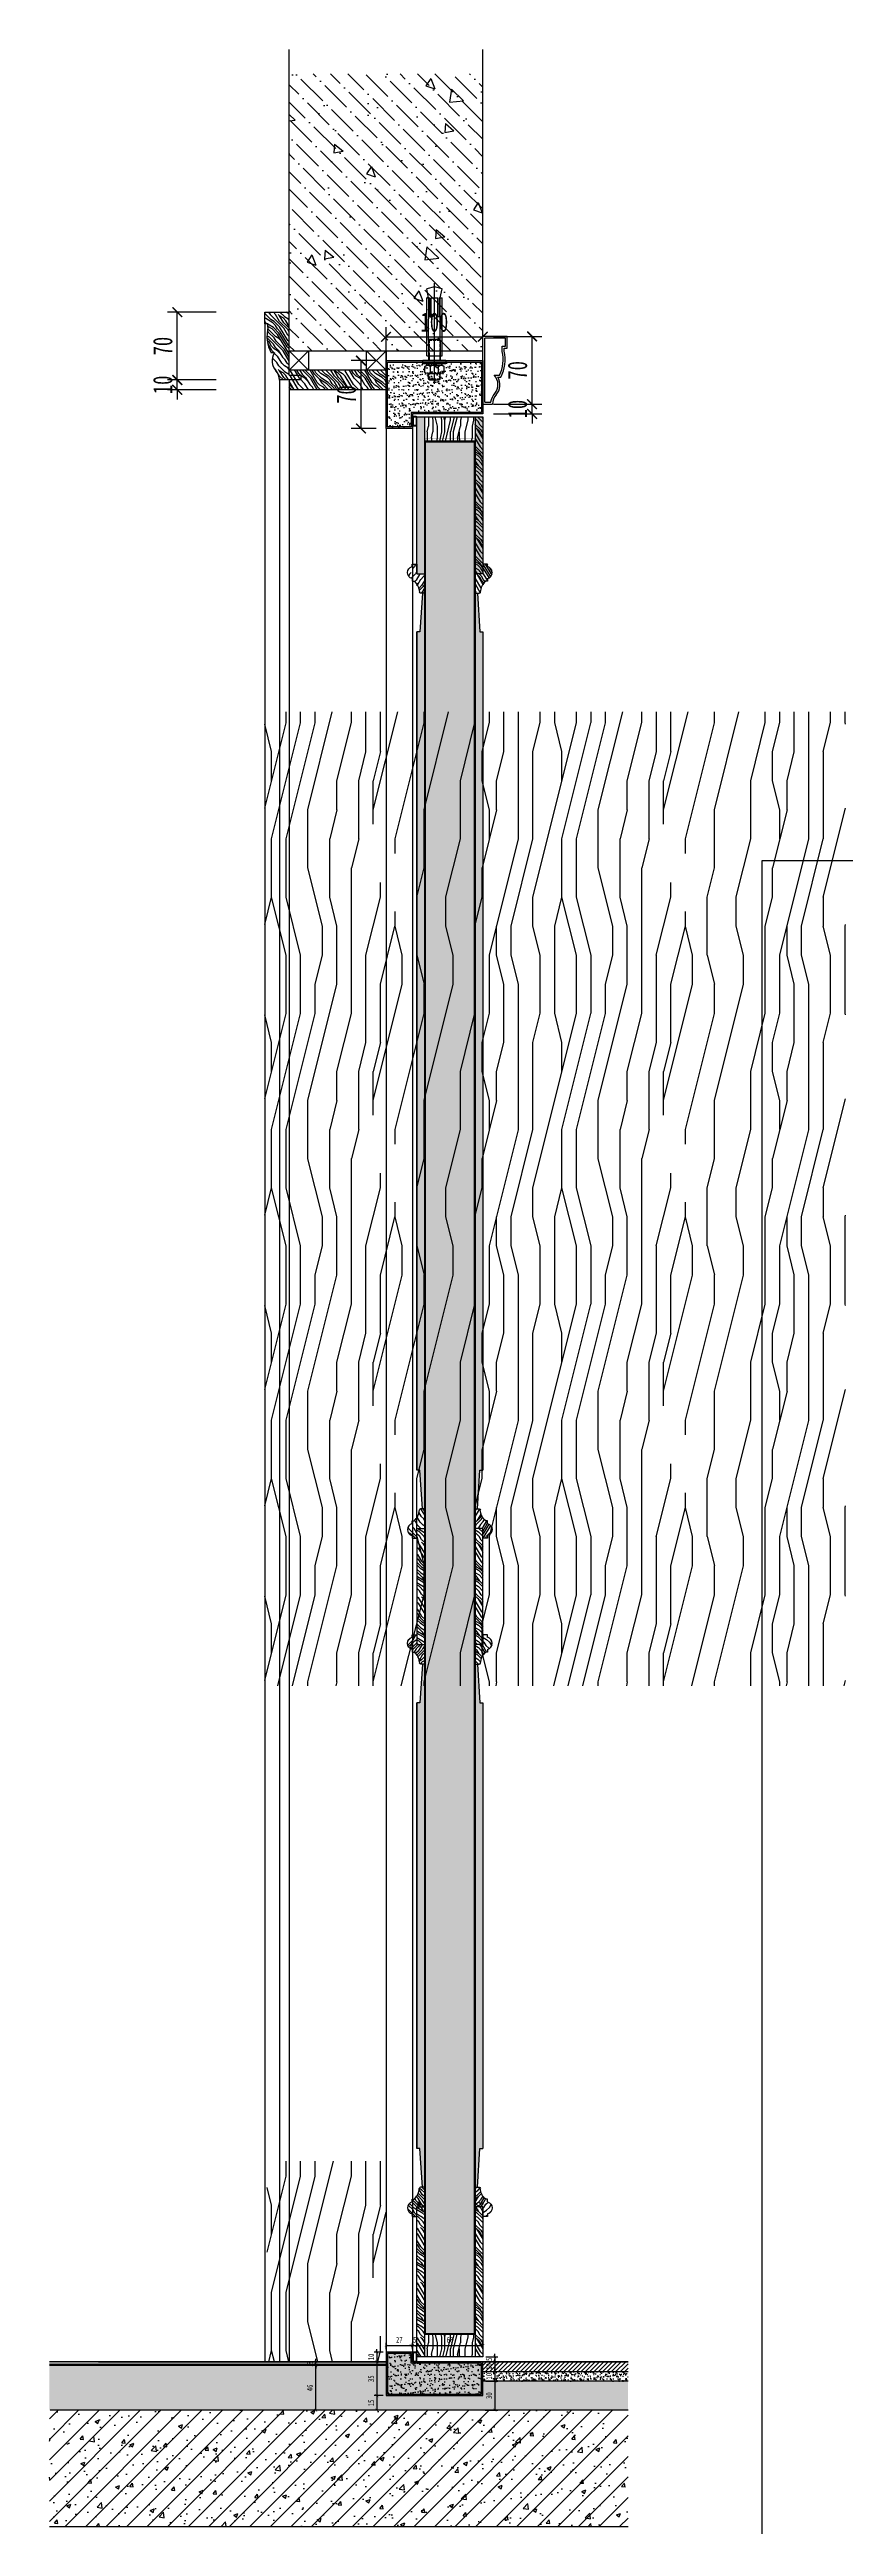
# Model space of a CAD drawing. Header units: millimetres. Extents: x 161920 to 181521, y -136232 to -127655.
# Drawn here: x 170913 to 171736, y -131011 to -128455 of the extents above; entities that cross this region are included whole.
import ezdxf

# ---------------------------------------------------------------- set-up
doc = ezdxf.new("R2010")
doc.units = ezdxf.units.MM
doc.header["$LTSCALE"] = 10
doc.header["$PDMODE"] = 3
for name, pattern in [('AUDIT_D_050706142524-0', [0]), ('CENTER', [50.8, 31.75, -6.35, 6.35, -6.35]), ('DASH', [0.35, 0.25, -0.1])]:
    doc.linetypes.add(name, pattern=pattern)
for name, color, linetype in [('0-bh(填充)', 251, 'Continuous'), ('4-Wide(立面宽线)', 4, 'Continuous'), ('A-土建墙（含管井、立管）', 6, 'Continuous'), ('D-Detail(节点图层)', 134, 'Continuous'), ('D-节点填充', 250, 'Continuous'), ('D-造型细线', 146, 'Continuous'), ('E-楼板、墙体', 6, 'Continuous'), ('E-立面轮廓线', 4, 'Continuous'), ('IDT-HATCH', 250, 'AUDIT_D_050706142524-0'), ('IRC-18Norm', 30, 'Continuous'), ('PM-WALL', 2, 'Continuous'), ('W-尺寸', 5, 'Continuous'), ('文本-25', 3, 'Continuous')]:
    doc.layers.add(name, color=color, linetype=linetype)
doc.styles.add('DIM', font='SimSun.ttf', dxfattribs={"width": 0.7})
doc.dimstyles.new('10', dxfattribs={"dimscale": 10, "dimtxt": 2, "dimasz": 1, "dimexe": 1, "dimexo": 1, "dimgap": 0.5, "dimtad": 1, "dimdec": 0, "dimzin": 0, "dimdsep": 46, "dimtxsty": 'DIM', "dimblk": 'ARCHTICK', "dimcen": 0, "dimclrd": 5, "dimclre": 5, "dimclrt": 35, "dimadec": 0, "dimazin": 0, "dimtfac": 0.5, "dimtdec": 0, "dimtix": 1, "dimtmove": 2, "dimatfit": 2, "dimldrblk": 'A', "dimfxl": 0, "dimtolj": 1, "dimtzin": 0, "dimlwd": -1, "dimlwe": -1, "dimarcsym": 0})
doc.dimstyles.new('3', dxfattribs={"dimscale": 3, "dimtxt": 2, "dimasz": 1, "dimexe": 1, "dimexo": 1, "dimgap": 1, "dimtad": 1, "dimdec": 0, "dimzin": 0, "dimdsep": 46, "dimtxsty": 'DIM', "dimblk": 'ARCHTICK', "dimcen": 0, "dimclrd": 5, "dimclre": 5, "dimclrt": 35, "dimadec": 0, "dimazin": 0, "dimtfac": 0.5, "dimtdec": 0, "dimtix": 1, "dimtmove": 2, "dimatfit": 2, "dimldrblk": 'A', "dimfxl": 0, "dimtolj": 1, "dimtzin": 0, "dimlwd": -1, "dimlwe": -1, "dimarcsym": 0})
pattern_1 = [(37.5, (111721.7184, -9448.664), (-0.2400047, 7.34119856), [0, -5.7912, 0, -6.477, 0, -6.19125]), (7.5, (111721.718, -9448.664), (6.74284925, 10.7523765), [0, -3.1242, 0, -5.2197, 0, -2.00025]), (327.5, (111717.032, -9448.664), (11.86488555, 0.02155777), [0, -1.905, 0, -6.858, 0, -8.9535]), (317.5, (111717.032, -9448.664), (11.4533468, 3.34393985), [0, -0.9525, 0, -4.4958, 0, -5.1435])]
pattern_2 = [(315, (290929.803, -74134.924), (28.284271, 28.284271), [8, -12, 4, -16]), (315, (290950.31, -74154.016), (28.284271, 28.284271), [8, -32]), (315, (290948.895, -74149.773), (28.284271, 28.284271), [4, -36]), (315, (290934.045, -74133.51), (28.284271, 28.284271), [2, -28, 2, -8]), (315, (290945.36, -74141.995), (28.284271, 28.284271), [8, -12, 2, -18]), (315, (290938.995, -74134.217), (28.284271, 28.284271), [6, -34]), (315, (290946.773, -74140.58), (28.284271, 28.284271), [12, -28]), (315, (290938.995, -74131.39), (28.284271, 28.284271), [8, -32]), (315, (290951.016, -74141.995), (28.284271, 28.284271), [20, -20]), (315, (290943.945, -74132.095), (28.284271, 28.284271), [4, -12, 8, -16]), (315, (290964.45, -74151.187), (28.284271, 28.284271), [8, -32]), (315, (290959.5, -74144.823), (28.284271, 28.284271), [4, -36]), (315, (290954.55, -74138.46), (28.284271, 28.284271), [4, -36]), (315, (290941.116, -74123.61), (28.284271, 28.284271), [8, -32]), (315, (290955.966, -74137.045), (28.284271, 28.284271), [8, -32]), (315, (290957.38, -74135.63), (28.284271, 28.284271), [8, -8, 8, -16]), (315, (290953.137, -74128.56), (28.284271, 28.284271), [4, -20, 8, -8]), (315, (290959.5, -74133.51), (28.284271, 28.284271), [12, -28]), (315, (290960.915, -74132.095), (28.284271, 28.284271), [8, -32]), (315, (290950.31, -74120.075), (28.284271, 28.284271), [12, -16, 4, -8]), (315, (290951.723, -74118.66), (28.284271, 28.284271), [20, -20]), (315, (290969.4, -74134.924), (28.284271, 28.284271), [4, -36]), (315, (290961.623, -74125.73), (28.284271, 28.284271), [8, -32]), (315, (290956.673, -74119.368), (28.284271, 28.284271), [4, -16, 4, -16]), (315, (290954.55, -74115.832), (28.284271, 28.284271), [4, -12, 8, -16]), (315, (290960.915, -74120.78), (28.284271, 28.284271), [4, -20, 4, -12]), (315, (290967.28, -74125.73), (28.284271, 28.284271), [12, -28]), (315, (290957.38, -74113.004), (28.284271, 28.284271), [8, -32]), (315, (290972.23, -74126.44), (28.284271, 28.284271), [4, -36]), (315, (290978.593, -74131.39), (28.284271, 28.284271), [4, -36]), (329.0362435, (290951.723, -74152.602), (28.28427125, -28.28427125), [4.12, -160.804221]), (329.0362435, (290960.915, -74149.066), (28.28427125, -28.28427125), [4.12, -160.804221]), (329.0362435, (290975.058, -74129.267), (28.28427125, -28.28427125), [4.12, -160.804221]), (329.0362435, (290955.966, -74131.388), (28.28427125, -28.28427125), [4.12, -160.804221]), (329.0362435, (290965.865, -74132.803), (28.28427125, -28.28427125), [4.12, -160.804221]), (329.0362435, (290966.572, -74137.752), (28.28427125, -28.28427125), [4.12, -160.804221]), (329.0362435, (290957.38, -74118.66), (28.28427125, -28.28427125), [4.12, -160.804221]), (329.0362435, (290967.279, -74131.388), (28.28427125, -28.28427125), [4.12, -160.804221]), (329.0362435, (290962.33, -74147.652), (28.28427125, -28.28427125), [8.24, -156.684221]), (329.0362435, (290961.623, -74142.702), (28.28427125, -28.28427125), [8.24, -156.684221]), (329.0362435, (290963.037, -74141.288), (28.28427125, -28.28427125), [8.24, -156.684221]), (120.9637565, (290945.359, -74141.995), (-28.28427125, 28.28427125), [4.12, -8.24, 4.12, -148.444221]), (120.9637565, (290943.945, -74132.0955), (-28.28427125, 28.28427125), [4.12, -160.804221]), (120.9637565, (290956.673, -74119.368), (-28.28427125, 28.28427125), [8.24, -156.684221]), (149.0362435, (290950.309, -74154.016), (-28.28427125, 28.28427125), [4.12, -160.804221]), (300.9637565, (290955.966, -74159.673), (28.28427125, -28.28427125), [4.12, -160.804221]), (300.9637565, (290957.38, -74141.288), (28.28427125, -28.28427125), [4.12, -160.804221]), (300.9637565, (290967.9865, -74141.995), (28.28427125, -28.28427125), [4.12, -160.804221]), (300.9637565, (290958.794, -74128.56), (28.28427125, -28.28427125), [4.12, -160.804221]), (300.9637565, (290959.501, -74122.196), (28.28427125, -28.28427125), [4.12, -160.804221]), (300.9637565, (290963.744, -74123.61), (28.28427125, -28.28427125), [4.12, -160.804221]), (300.9637565, (290958.794, -74128.56), (28.28427125, -28.28427125), [4.12, -160.804221]), (300.9637565, (290971.522, -74132.803), (28.28427125, -28.28427125), [16.48, -148.444221]), (300.9637565, (290935.46, -74134.924), (28.28427125, -28.28427125), [16.48, -148.444221]), (300.9637565, (290940.409, -74135.631), (28.28427125, -28.28427125), [16.48, -148.444221]), (300.9637565, (290944.652, -74137.045), (28.28427125, -28.28427125), [4.12, -8.24, 8.24, -144.324221]), (300.9637565, (290946.773, -74134.924), (28.28427125, -28.28427125), [8.24, -8.24, 8.24, -140.204221]), (300.9637565, (290946.773, -74129.267), (28.28427125, -28.28427125), [16.48, -148.444221]), (300.9637565, (290946.066, -74124.317), (28.28427125, -28.28427125), [16.48, -148.444221]), (300.9637565, (290947.48, -74122.903), (28.28427125, -28.28427125), [16.48, -148.444221]), (300.9637565, (290975.765, -74134.217), (28.28427125, -28.28427125), [4.12, -160.804221]), (300.9637675, (290981.422, -74134.217), (28.2842767, -28.2842658), [8.24, -156.684221]), (300.9637675, (290963.037, -74118.66), (28.2842767, -28.2842658), [8.24, -156.684221]), (300.9637575, (290935.46, -74140.581), (28.28427174, -28.28427075), [16.48, -148.444221]), (300.9637575, (290972.229, -74137.752), (28.28427174, -28.28427075), [12.36, -152.564221]), (300.9637575, (290972.936, -74142.702), (28.28427174, -28.28427075), [24.72, -140.204221])]
pattern_3 = [(315, (111721.72, -9448.664), (28.284271, 28.284271), [8, -12, 4, -16]), (315, (111742.225, -9467.756), (28.284271, 28.284271), [8, -32]), (315, (111740.81, -9463.513), (28.284271, 28.284271), [4, -36]), (315, (111725.96, -9447.25), (28.284271, 28.284271), [2, -28, 2, -8]), (315, (111737.275, -9455.735), (28.284271, 28.284271), [8, -12, 2, -18]), (315, (111730.91, -9447.957), (28.284271, 28.284271), [6, -34]), (315, (111738.69, -9454.32), (28.284271, 28.284271), [12, -28]), (315, (111730.91, -9445.13), (28.284271, 28.284271), [8, -32]), (315, (111742.93, -9455.735), (28.284271, 28.284271), [20, -20]), (315, (111735.86, -9445.835), (28.284271, 28.284271), [4, -12, 8, -16]), (315, (111756.367, -9464.927), (28.284271, 28.284271), [8, -32]), (315, (111751.417, -9458.563), (28.284271, 28.284271), [4, -36]), (315, (111746.467, -9452.2), (28.284271, 28.284271), [4, -36]), (315, (111733.032, -9437.35), (28.284271, 28.284271), [8, -32]), (315, (111747.88, -9450.785), (28.284271, 28.284271), [8, -32]), (315, (111749.296, -9449.37), (28.284271, 28.284271), [8, -8, 8, -16]), (315, (111745.053, -9442.3), (28.284271, 28.284271), [4, -20, 8, -8]), (315, (111751.417, -9447.25), (28.284271, 28.284271), [12, -28]), (315, (111752.83, -9445.835), (28.284271, 28.284271), [8, -32]), (315, (111742.225, -9433.815), (28.284271, 28.284271), [12, -16, 4, -8]), (315, (111743.64, -9432.4), (28.284271, 28.284271), [20, -20]), (315, (111761.316, -9448.664), (28.284271, 28.284271), [4, -36]), (315, (111753.54, -9439.47), (28.284271, 28.284271), [8, -32]), (315, (111748.59, -9433.107), (28.284271, 28.284271), [4, -16, 4, -16]), (315, (111746.467, -9429.57), (28.284271, 28.284271), [4, -12, 8, -16]), (315, (111752.83, -9434.52), (28.284271, 28.284271), [4, -20, 4, -12]), (315, (111759.195, -9439.47), (28.284271, 28.284271), [12, -28]), (315, (111749.296, -9426.743), (28.284271, 28.284271), [8, -32]), (315, (111764.145, -9440.18), (28.284271, 28.284271), [4, -36]), (315, (111770.51, -9445.13), (28.284271, 28.284271), [4, -36]), (329.0362435, (111743.639, -9466.341), (28.28427125, -28.28427125), [4.12, -160.804221]), (329.0362435, (111752.831, -9462.806), (28.28427125, -28.28427125), [4.12, -160.804221]), (329.0362435, (111766.973, -9443.007), (28.28427125, -28.28427125), [4.12, -160.804221]), (329.0362435, (111747.881, -9445.128), (28.28427125, -28.28427125), [4.12, -160.804221]), (329.0362435, (111757.781, -9446.542), (28.28427125, -28.28427125), [4.12, -160.804221]), (329.0362435, (111758.488, -9451.492), (28.28427125, -28.28427125), [4.12, -160.804221]), (329.0362435, (111749.296, -9432.4), (28.28427125, -28.28427125), [4.12, -160.804221]), (329.0362435, (111759.195, -9445.128), (28.28427125, -28.28427125), [4.12, -160.804221]), (329.0362435, (111754.245, -9461.392), (28.28427125, -28.28427125), [8.24, -156.684221]), (329.0362435, (111753.538, -9456.442), (28.28427125, -28.28427125), [8.24, -156.684221]), (329.0362435, (111754.952, -9455.028), (28.28427125, -28.28427125), [8.24, -156.684221]), (120.9637565, (111737.275, -9455.735), (-28.28427125, 28.28427125), [4.12, -8.24, 4.12, -148.444221]), (120.9637565, (111735.861, -9445.835), (-28.28427125, 28.28427125), [4.12, -160.804221]), (120.9637565, (111748.5885, -9433.107), (-28.28427125, 28.28427125), [8.24, -156.684221]), (149.0362435, (111742.225, -9467.756), (-28.28427125, 28.28427125), [4.12, -160.804221]), (300.9637565, (111747.881, -9473.413), (28.28427125, -28.28427125), [4.12, -160.804221]), (300.9637565, (111749.296, -9455.028), (28.28427125, -28.28427125), [4.12, -160.804221]), (300.9637565, (111759.902, -9455.735), (28.28427125, -28.28427125), [4.12, -160.804221]), (300.9637565, (111750.71, -9442.3), (28.28427125, -28.28427125), [4.12, -160.804221]), (300.9637565, (111751.417, -9435.936), (28.28427125, -28.28427125), [4.12, -160.804221]), (300.9637565, (111755.66, -9437.35), (28.28427125, -28.28427125), [4.12, -160.804221]), (300.9637565, (111750.71, -9442.3), (28.28427125, -28.28427125), [4.12, -160.804221]), (300.9637565, (111763.438, -9446.542), (28.28427125, -28.28427125), [16.48, -148.444221]), (300.9637565, (111727.375, -9448.664), (28.28427125, -28.28427125), [16.48, -148.444221]), (300.9637565, (111732.325, -9449.371), (28.28427125, -28.28427125), [16.48, -148.444221]), (300.9637565, (111736.568, -9450.785), (28.28427125, -28.28427125), [4.12, -8.24, 8.24, -144.324221]), (300.9637565, (111738.689, -9448.664), (28.28427125, -28.28427125), [8.24, -8.24, 8.24, -140.204221]), (300.9637565, (111738.689, -9443.007), (28.28427125, -28.28427125), [16.48, -148.444221]), (300.9637565, (111737.982, -9438.057), (28.28427125, -28.28427125), [16.48, -148.444221]), (300.9637565, (111739.396, -9436.643), (28.28427125, -28.28427125), [16.48, -148.444221]), (300.9637565, (111767.68, -9447.957), (28.28427125, -28.28427125), [4.12, -160.804221]), (300.9637675, (111773.337, -9447.957), (28.2842767, -28.2842658), [8.24, -156.684221]), (300.9637675, (111754.952, -9432.4), (28.2842767, -28.2842658), [8.24, -156.684221]), (300.9637575, (111727.375, -9454.321), (28.28427174, -28.28427075), [16.48, -148.444221]), (300.9637575, (111764.145, -9451.492), (28.28427174, -28.28427075), [12.36, -152.564221]), (300.9637575, (111764.852, -9456.442), (28.28427174, -28.28427075), [24.72, -140.204221])]

# ---------------------------------------------------------------- blocks, each defined once
blk = doc.blocks.new('ssdsdsggf')
at = {"layer": 'IDT-HATCH'}
h = blk.add_hatch(dxfattribs=at)
h.set_pattern_fill('木纹02', color=8, scale=10, angle=45, style=0, pattern_type=2)
h.set_pattern_definition([(45, (1434.318, 3618.622), (-28.284271, 28.284271), [8, -12, 4, -16]), (45, (1453.41, 3639.13), (-28.284271, 28.284271), [8, -32]), (45, (1449.167, 3637.714), (-28.284271, 28.284271), [4, -36]), (45, (1432.904, 3622.865), (-28.284271, 28.284271), [2, -28, 2, -8]), (45, (1441.39, 3634.18), (-28.284271, 28.284271), [8, -12, 2, -18]), (45, (1433.61, 3627.815), (-28.284271, 28.284271), [6, -34]), (45, (1439.975, 3635.593), (-28.284271, 28.284271), [12, -28]), (45, (1430.782, 3627.815), (-28.284271, 28.284271), [8, -32]), (45, (1441.39, 3639.835), (-28.284271, 28.284271), [20, -20]), (45, (1431.49, 3632.764), (-28.284271, 28.284271), [4, -12, 8, -16]), (45, (1450.58, 3653.27), (-28.284271, 28.284271), [8, -32]), (45, (1444.217, 3648.32), (-28.284271, 28.284271), [4, -36]), (45, (1437.854, 3643.37), (-28.284271, 28.284271), [4, -36]), (45, (1423.004, 3629.936), (-28.284271, 28.284271), [8, -32]), (45, (1436.44, 3644.785), (-28.284271, 28.284271), [8, -32]), (45, (1435.025, 3646.2), (-28.284271, 28.284271), [8, -8, 8, -16]), (45, (1427.954, 3641.957), (-28.284271, 28.284271), [4, -20, 8, -8]), (45, (1432.904, 3648.32), (-28.284271, 28.284271), [12, -28]), (45, (1431.49, 3649.735), (-28.284271, 28.284271), [8, -32]), (45, (1419.47, 3639.13), (-28.284271, 28.284271), [12, -16, 4, -8]), (45, (1418.055, 3640.543), (-28.284271, 28.284271), [20, -20]), (45, (1434.318, 3658.22), (-28.284271, 28.284271), [4, -36]), (45, (1425.126, 3650.442), (-28.284271, 28.284271), [8, -32]), (45, (1418.76, 3645.492), (-28.284271, 28.284271), [4, -16, 4, -16]), (45, (1415.226, 3643.37), (-28.284271, 28.284271), [4, -12, 8, -16]), (45, (1420.176, 3649.735), (-28.284271, 28.284271), [4, -20, 4, -12]), (45, (1425.126, 3656.1), (-28.284271, 28.284271), [12, -28]), (45, (1412.398, 3646.2), (-28.284271, 28.284271), [8, -32]), (45, (1425.833, 3661.05), (-28.284271, 28.284271), [4, -36]), (45, (1430.782, 3667.413), (-28.284271, 28.284271), [4, -36]), (59.0362435, (1451.996, 3640.543), (28.28427125, 28.28427125), [4.12, -160.804221]), (59.0362435, (1448.46, 3649.735), (28.28427125, 28.28427125), [4.12, -160.804221]), (59.0362435, (1428.661, 3663.877), (28.28427125, 28.28427125), [4.12, -160.804221]), (59.0362435, (1430.782, 3644.785), (28.28427125, 28.28427125), [4.12, -160.804221]), (59.0362435, (1432.197, 3654.685), (28.28427125, 28.28427125), [4.12, -160.804221]), (59.0362435, (1437.146, 3655.392), (28.28427125, 28.28427125), [4.12, -160.804221]), (59.0362435, (1418.055, 3646.199), (28.28427125, 28.28427125), [4.12, -160.804221]), (59.0362435, (1430.782, 3656.099), (28.28427125, 28.28427125), [4.12, -160.804221]), (59.0362435, (1447.046, 3651.149), (28.28427125, 28.28427125), [8.24, -156.684221]), (59.0362435, (1442.096, 3650.442), (28.28427125, 28.28427125), [8.24, -156.684221]), (59.0362435, (1440.682, 3651.856), (28.28427125, 28.28427125), [8.24, -156.684221]), (210.9637565, (1441.389, 3634.179), (-28.28427125, -28.28427125), [4.12, -8.24, 4.12, -148.444221]), (210.9637565, (1431.49, 3632.764), (-28.28427125, -28.28427125), [4.12, -160.804221]), (210.9637565, (1418.762, 3645.492), (-28.28427125, -28.28427125), [8.24, -156.684221]), (239.0362435, (1453.41, 3639.128), (-28.28427125, -28.28427125), [4.12, -160.804221]), (30.9637565, (1459.067, 3644.785), (28.28427125, 28.28427125), [4.12, -160.804221]), (30.9637565, (1440.682, 3646.199), (28.28427125, 28.28427125), [4.12, -160.804221]), (30.9637565, (1441.389, 3656.806), (28.28427125, 28.28427125), [4.12, -160.804221]), (30.9637565, (1427.954, 3647.614), (28.28427125, 28.28427125), [4.12, -160.804221]), (30.9637565, (1421.59, 3648.321), (28.28427125, 28.28427125), [4.12, -160.804221]), (30.9637565, (1423.004, 3652.563), (28.28427125, 28.28427125), [4.12, -160.804221]), (30.9637565, (1427.954, 3647.614), (28.28427125, 28.28427125), [4.12, -160.804221]), (30.9637565, (1432.197, 3660.342), (28.28427125, 28.28427125), [16.48, -148.444221]), (30.9637565, (1434.318, 3624.279), (28.28427125, 28.28427125), [16.48, -148.444221]), (30.9637565, (1435.025, 3629.229), (28.28427125, 28.28427125), [16.48, -148.444221]), (30.9637565, (1436.439, 3633.472), (28.28427125, 28.28427125), [4.12, -8.24, 8.24, -144.324221]), (30.9637565, (1434.318, 3635.593), (28.28427125, 28.28427125), [8.24, -8.24, 8.24, -140.204221]), (30.9637565, (1428.661, 3635.593), (28.28427125, 28.28427125), [16.48, -148.444221]), (30.9637565, (1423.711, 3634.886), (28.28427125, 28.28427125), [16.48, -148.444221]), (30.9637565, (1422.297, 3636.3), (28.28427125, 28.28427125), [16.48, -148.444221]), (30.9637565, (1433.611, 3664.584), (28.28427125, 28.28427125), [4.12, -160.804221]), (30.9637675, (1433.611, 3670.241), (28.2842658, 28.2842767), [8.24, -156.684221]), (30.9637675, (1418.055, 3651.856), (28.2842658, 28.2842767), [8.24, -156.684221]), (30.9637575, (1439.975, 3624.279), (28.28427075, 28.28427174), [16.48, -148.444221]), (30.9637575, (1437.146, 3661.049), (28.28427075, 28.28427174), [12.36, -152.564221]), (30.9637575, (1442.096, 3661.756), (28.28427075, 28.28427174), [24.72, -140.204221])])
edge = h.paths.add_edge_path()
edge.add_arc((55979.4, -119555.2), 16.3, 241.4925, 250.7277, ccw=False)
edge.add_arc((55979.4, -119555.3), 16.2, 220.9185, 241.4021, ccw=False)
edge.add_line((55967.1, -119565.9), (55967.1, -119563.9))
edge.add_line((55967.1, -119563.9), (55964.4, -119563.9))
edge.add_arc((55958.1, -119565.6), 6.48, 15.3652, 164.6348)
edge.add_line((55951.9, -119563.9), (55949.4, -119563.9))
edge.add_line((55949.4, -119563.9), (55949.4, -119568.9))
edge.add_line((55949.4, -119568.9), (55959.4, -119568.9))
edge.add_line((55959.4, -119568.9), (55959.4, -119576.9))
edge.add_line((55959.4, -119576.9), (55979.4, -119576.9))
edge.add_line((55979.4, -119576.9), (55979.4, -119571.5))
edge.add_arc((55979.8, -119552.9), 18.6, 252.0201, 268.7983, ccw=False)
at = {"layer": 'IRC-18Norm', "color": 2}
for p, q in [((55964.4, -119563.9, 0), (55967.1, -119563.9, 0)), ((55967.1, -119563.9, 0), (55967.1, -119565.9, 0))]:
    blk.add_line(p, q, dxfattribs=at)
at = {"layer": 'IRC-18Norm', "color": 2, "elevation": 0}
blk.add_lwpolyline([(55951.9, -119563.9), (55949.4, -119563.9), (55949.4, -119568.9), (55959.4, -119568.9), (55959.4, -119576.9), (55979.4, -119576.9), (55979.4, -119572.5)], dxfattribs=at)
at = {"layer": 'IRC-18Norm', "color": 2}
for centre, radius, start, end in [((55958.1, -119565.6, 0), 6.48, 15.3652, 164.6348), ((55979.3, -119555.3, 0), 16.2, 220.8709, 266.6889), ((55978.2, -119572.6, 0), 1.19, 5.2336, 79.6629)]:
    blk.add_arc(centre, radius, start, end, dxfattribs=at)
blk = doc.blocks.new('dfdfhh')
at = {"layer": 'D-Detail(节点图层)', "ltscale": 0.15}
h = blk.add_hatch(dxfattribs=at)
h.set_pattern_fill('FB木纹中SC300', color=251, scale=10, angle=45, style=0, pattern_type=2)
h.set_pattern_definition([(45, (0, 0), (-28.284271, 28.284271), [8, -12, 4, -16]), (45, (19.09, 20.506), (-28.284271, 28.284271), [8, -32]), (45, (14.85, 19.09), (-28.284271, 28.284271), [4, -36]), (45, (-1.414, 4.243), (-28.284271, 28.284271), [2, -28, 2, -8]), (45, (7.07, 15.556), (-28.284271, 28.284271), [8, -12, 2, -18]), (45, (-0.707, 9.192), (-28.284271, 28.284271), [6, -34]), (45, (5.657, 16.97), (-28.284271, 28.284271), [12, -28]), (45, (-3.536, 9.192), (-28.284271, 28.284271), [8, -32]), (45, (7.07, 21.213), (-28.284271, 28.284271), [20, -20]), (45, (-2.83, 14.142), (-28.284271, 28.284271), [4, -12, 8, -16]), (45, (16.263, 34.65), (-28.284271, 28.284271), [8, -32]), (45, (9.9, 29.7), (-28.284271, 28.284271), [4, -36]), (45, (3.536, 24.75), (-28.284271, 28.284271), [4, -36]), (45, (-11.314, 11.314), (-28.284271, 28.284271), [8, -32]), (45, (2.12, 26.163), (-28.284271, 28.284271), [8, -32]), (45, (0.707, 27.577), (-28.284271, 28.284271), [8, -8, 8, -16]), (45, (-6.364, 23.335), (-28.284271, 28.284271), [4, -20, 8, -8]), (45, (-1.414, 29.7), (-28.284271, 28.284271), [12, -28]), (45, (-2.83, 31.113), (-28.284271, 28.284271), [8, -32]), (45, (-14.85, 20.506), (-28.284271, 28.284271), [12, -16, 4, -8]), (45, (-16.263, 21.92), (-28.284271, 28.284271), [20, -20]), (45, (4e-15, 39.598), (-28.284271, 28.284271), [4, -36]), (45, (-9.192, 31.82), (-28.284271, 28.284271), [8, -32]), (45, (-15.556, 26.87), (-28.284271, 28.284271), [4, -16, 4, -16]), (45, (-19.09, 24.75), (-28.284271, 28.284271), [4, -12, 8, -16]), (45, (-14.142, 31.113), (-28.284271, 28.284271), [4, -20, 4, -12]), (45, (-9.192, 37.477), (-28.284271, 28.284271), [12, -28]), (45, (-21.92, 27.577), (-28.284271, 28.284271), [8, -32]), (45, (-8.485, 42.426), (-28.284271, 28.284271), [4, -36]), (45, (-3.536, 48.79), (-28.284271, 28.284271), [4, -36]), (59.0362435, (17.678, 21.92), (28.28427125, 28.28427125), [4.12, -160.804221]), (59.0362435, (14.142, 31.113), (28.28427125, 28.28427125), [4.12, -160.804221]), (59.0362435, (-5.657, 45.255), (28.28427125, 28.28427125), [4.12, -160.804221]), (59.0362435, (-3.536, 26.163), (28.28427125, 28.28427125), [4.12, -160.804221]), (59.0362435, (-2.121, 36.062), (28.28427125, 28.28427125), [4.12, -160.804221]), (59.0362435, (2.828, 36.77), (28.28427125, 28.28427125), [4.12, -160.804221]), (59.0362435, (-16.263, 27.577), (28.28427125, 28.28427125), [4.12, -160.804221]), (59.0362435, (-3.536, 37.477), (28.28427125, 28.28427125), [4.12, -160.804221]), (59.0362435, (12.728, 32.527), (28.28427125, 28.28427125), [8.24, -156.684221]), (59.0362435, (7.778, 31.82), (28.28427125, 28.28427125), [8.24, -156.684221]), (59.0362435, (6.364, 33.234), (28.28427125, 28.28427125), [8.24, -156.684221]), (210.9637565, (7.071, 15.556), (-28.28427125, -28.28427125), [4.12, -8.24, 4.12, -148.444221]), (210.9637565, (-2.828, 14.142), (-28.28427125, -28.28427125), [4.12, -160.804221]), (210.9637565, (-15.556, 26.87), (-28.28427125, -28.28427125), [8.24, -156.684221]), (239.0362435, (19.092, 20.506), (-28.28427125, -28.28427125), [4.12, -160.804221]), (30.9637565, (24.749, 26.163), (28.28427125, 28.28427125), [4.12, -160.804221]), (30.9637565, (6.364, 27.577), (28.28427125, 28.28427125), [4.12, -160.804221]), (30.9637565, (7.071, 38.184), (28.28427125, 28.28427125), [4.12, -160.804221]), (30.9637565, (-6.364, 28.991), (28.28427125, 28.28427125), [4.12, -160.804221]), (30.9637565, (-12.728, 29.698), (28.28427125, 28.28427125), [4.12, -160.804221]), (30.9637565, (-11.314, 33.941), (28.28427125, 28.28427125), [4.12, -160.804221]), (30.9637565, (-6.364, 28.991), (28.28427125, 28.28427125), [4.12, -160.804221]), (30.9637565, (-2.121, 41.719), (28.28427125, 28.28427125), [16.48, -148.444221]), (30.9637565, (4e-16, 5.657), (28.28427125, 28.28427125), [16.48, -148.444221]), (30.9637565, (0.707, 10.607), (28.28427125, 28.28427125), [16.48, -148.444221]), (30.9637565, (2.121, 14.849), (28.28427125, 28.28427125), [4.12, -8.24, 8.24, -144.324221]), (30.9637565, (2e-15, 16.971), (28.28427125, 28.28427125), [8.24, -8.24, 8.24, -140.204221]), (30.9637565, (-5.657, 16.971), (28.28427125, 28.28427125), [16.48, -148.444221]), (30.9637565, (-10.607, 16.263), (28.28427125, 28.28427125), [16.48, -148.444221]), (30.9637565, (-12.021, 17.678), (28.28427125, 28.28427125), [16.48, -148.444221]), (30.9637565, (-0.707, 45.962), (28.28427125, 28.28427125), [4.12, -160.804221]), (30.9637675, (-0.707, 51.619), (28.2842658, 28.2842767), [8.24, -156.684221]), (30.9637675, (-16.263, 33.234), (28.2842658, 28.2842767), [8.24, -156.684221]), (30.9637575, (5.657, 5.657), (28.28427075, 28.28427174), [16.48, -148.444221]), (30.9637575, (2.828, 42.426), (28.28427075, 28.28427174), [12.36, -152.564221]), (30.9637575, (7.778, 43.1335), (28.28427075, 28.28427174), [24.72, -140.204221])])
h.paths.add_polyline_path([(56773.4, -119436.9), (56768.4, -119436.9), (56768.4, -119448.9), (56763.4, -119448.9), (56763.4, -119436.9), (56753.4, -119436.9), (56753.4, -119536.9), (56773.4, -119536.9)])
h.paths.add_polyline_path([(56833.4, -119411.6), (56821.4, -119411.6), (56821.4, -119414.9), (56818, -119414.9, 0.180635), (56791.4, -119418.2), (56791.4, -119421.6, 0.326846), (56773.3, -119422.9, -0.173561), (56763.4, -119426.9), (56763.4, -119448.9), (56768.4, -119448.9), (56768.4, -119436.9), (56833.4, -119436.9)])
at = {"color": 2}
for p, q in [((56818, -119414.9), (56821.4, -119414.9)), ((56818, -119414.9), (56821.4, -119414.9)), ((56821.4, -119414.9), (56821.4, -119411.6)), ((56821.4, -119411.6), (56833.4, -119411.6)), ((56821.4, -119414.9), (56821.4, -119411.6)), ((56821.4, -119411.6), (56833.4, -119411.6)), ((56833.4, -119411.6), (56833.4, -119436.9)), ((56833.4, -119411.6), (56833.4, -119436.9)), ((56791.4, -119421.6), (56791.4, -119418.2)), ((56791.4, -119421.6), (56791.4, -119418.2))]:
    blk.add_line(p, q, dxfattribs=at)
blk.add_arc((56809.1, -119452.3), 38.4, 76.6173, 117.5742, dxfattribs=at)
blk.add_arc((56809.1, -119452.3), 38.4, 76.6173, 117.5742, dxfattribs=at)
at = {"layer": 'PM-WALL', "color": 2}
for p, q in [((56753.4, -119536.9), (56753.4, -119436.9)), ((56763.4, -119436.9), (56753.4, -119436.9)), ((56763.4, -119436.9), (56763.4, -119426.9)), ((56763.4, -119448.9), (56763.4, -119426.9)), ((56763.4, -119436.9), (56763.4, -119426.9)), ((56763.4, -119448.9), (56763.4, -119426.9)), ((56768.4, -119436.9, 0), (56819.4, -119436.9, 0)), ((56768.4, -119436.9), (56768.4, -119448.9)), ((56768.4, -119436.9, 0), (56833.4, -119436.9)), ((56768.4, -119436.9), (56768.4, -119448.9)), ((56773.4, -119536.9), (56773.4, -119436.9)), ((56768.4, -119448.9), (56763.4, -119448.9)), ((56768.4, -119448.9), (56763.4, -119448.9)), ((56753.4, -119536.9), (56773.4, -119536.9))]:
    blk.add_line(p, q, dxfattribs=at)
for centre, radius, start, end in [((56762.7, -119411), 15.9, 272.2796, 310.3987), ((56762.7, -119411), 15.9, 272.2796, 310.3987), ((56783.2, -119434.6), 15.4, 57.9791, 131.685), ((56783.2, -119434.6), 15.4, 57.9791, 131.685)]:
    blk.add_arc(centre, radius, start, end, dxfattribs=at)
blk = doc.blocks.new('fsdf')
at = {"color": 1}
for p, q in [((252400.5, -121792.7), (252405, -121792.7)), ((252405, -121803.4), (252405, -121791.8)), ((252406, -121789.3), (252411.2, -121789.3)), ((252412.2, -121804.3), (252412.2, -121791)), ((252412.2, -121791), (252413.7, -121791)), ((252416.2, -121787.8), (252413.7, -121787.8)), ((252413.7, -121807.5), (252413.7, -121787.8)), ((252420.4, -121791), (252470.2, -121791)), ((252420.4, -121804.3), (252420.4, -121791)), ((252470.2, -121792.7), (252478, -121791)), ((252478, -121791), (252479.6, -121797.7)), ((252399.6, -121801.8), (252399.6, -121793.5)), ((252400.5, -121802.7), (252405, -121802.7)), ((252406, -121794.2), (252411.2, -121794.2)), ((252406, -121801.1), (252411.2, -121801.1)), ((252406, -121806), (252411.2, -121806)), ((252412.1, -121797.1), (252413.7, -121799.2)), ((252412.2, -121796), (252413.7, -121798.1)), ((252412.2, -121804.3), (252413.7, -121804.3)), ((252413.7, -121807.5), (252416.2, -121807.5)), ((252420.4, -121804.3), (252470.2, -121804.3)), ((252470.2, -121802.7), (252478, -121804.3)), ((252479.6, -121797.7), (252478, -121804.3))]:
    blk.add_line(p, q, dxfattribs=at)
at = {"color": 4, "linetype": 'DASH'}
for p, q in [((252400.5, -121802.2), (252400.5, -121793.1)), ((252400.5, -121793.1), (252405, -121793.1)), ((252400.5, -121802.2), (252405, -121802.2))]:
    blk.add_line(p, q, dxfattribs=at)
at = {"color": 8, "linetype": 'DASH'}
for p, q in [((252433.7, -121793.1), (252416.2, -121793.1)), ((252433.7, -121802.2), (252433.7, -121793.1)), ((252433.7, -121802.2), (252416.2, -121802.2))]:
    blk.add_line(p, q, dxfattribs=at)
at = {"color": 8}
for p, q in [((252433.7, -121792.7), (252420.4, -121792.7)), ((252433.7, -121802.7), (252420.4, -121802.7)), ((252434.6, -121801.8), (252434.6, -121793.5))]:
    blk.add_line(p, q, dxfattribs=at)
at = {"color": 1, "linetype": 'CENTER', "ltscale": 20}
blk.add_line((252396.2, -121797.7), (252482.8, -121797.7), dxfattribs=at)
at = {"color": 1}
for centre, radius, start, end in [((252400.5, -121793.5), 0.833, 90, 180), ((252408.6, -121791.8), 3.58, 137.2924, 222.7076), ((252408.6, -121791.8), 3.58, 317.2924, 42.7076), ((252400.5, -121801.8), 0.833, 180, 270), ((252408.6, -121796.6), 3.58, 137.2924, 180), ((252408.6, -121798.7), 3.58, 180, 222.7076), ((252408.6, -121803.6), 3.58, 137.2924, 222.7076), ((252408.6, -121796.6), 3.58, 0, 42.7076), ((252408.6, -121798.7), 3.58, 317.2924, 0), ((252408.6, -121803.6), 3.58, 317.2924, 42.7076)]:
    blk.add_arc(centre, radius, start, end, dxfattribs=at)
at = {"color": 8}
for centre, start, end in [((252433.7, -121793.5), 0, 90), ((252433.7, -121801.8), 270, 0)]:
    blk.add_arc(centre, 0.833, start, end, dxfattribs=at)
at = {"layer": '文本-25', "color": 8}
for p, q in [((252416.2, -121787.8), (252416.2, -121807.5)), ((252420.4, -121792.7), (252416.2, -121792.7)), ((252433.7, -121792.7), (252470.2, -121792.7)), ((252470.2, -121793.6), (252470.2, -121791)), ((252470.2, -121791.8), (252470.2, -121791)), ((252420.4, -121802.7), (252416.2, -121802.7)), ((252433.7, -121802.7), (252470.2, -121802.6)), ((252453.9, -121793.6), (252453.9, -121794.8)), ((252470.2, -121793.6), (252453.9, -121793.6)), ((252453.9, -121794.8), (252470.2, -121794.8)), ((252453.9, -121801.7), (252453.9, -121800.5)), ((252453.9, -121800.5), (252470.2, -121800.5)), ((252470.2, -121801.7), (252453.9, -121801.7)), ((252470.2, -121800.5), (252470.2, -121794.8)), ((252470.2, -121803.5), (252470.2, -121801.7)), ((252470.2, -121803.5), (252470.2, -121804.3))]:
    blk.add_line(p, q, dxfattribs=at)
blk = doc.blocks.new('_ArchTick')
at = {"color": 0, "linetype": 'ByBlock', "const_width": 0.15}
blk.add_lwpolyline([(-0.5, -0.5), (0.5, 0.5)], dxfattribs=at)
blk = doc.blocks.new('*D107')
at = {"layer": 'D-Detail(节点图层)', "color": 5, "ltscale": 0.15}
for p, q in [((171250.9, -128776.3), (171225, -128776.3)), ((171235, -128776.3), (171235, -128846.3)), ((171250.9, -128846.3), (171225, -128846.3))]:
    blk.add_line(p, q, dxfattribs=at)
at = {"layer": 'Defpoints', "color": 0, "ltscale": 0.15}
for p in [(171260.9, -128776.3), (171235, -128846.3), (171260.9, -128846.3)]:
    blk.add_point(p, dxfattribs=at)
at = {"layer": 'D-Detail(节点图层)', "color": 5, "ltscale": 0.15, "xscale": 10, "yscale": 10, "zscale": 10}
for p, rotation in [((171235, -128776.3), 90), ((171235, -128846.3), 270)]:
    blk.add_blockref('_ArchTick', p, dxfattribs=dict(at, rotation=rotation))
at = {"layer": 'D-Detail(节点图层)', "color": 35, "ltscale": 0.15, "insert": (171220, -128811.3), "char_height": 20, "attachment_point": 5, "rotation": 90, "style": 'DIM'}
blk.add_mtext('\\A1;70', dxfattribs=at)
blk = doc.blocks.new('A')
for p, q in [((-0.37, 0), (-2.13, 0)), ((-1.44, 1.15), (-1.09, 1.44)), ((-1.44, 1.15), (-0.37, 0)), ((-1.44, -1.15), (-0.37, 0)), ((-1.09, 1.44), (0, 0)), ((-1.09, -1.44), (0, 0)), ((-1.44, -1.15), (-1.09, -1.44))]:
    blk.add_line(p, q)
for points in [[(-1.44, 1.15), (-1.09, 1.44), (-0.37, 0), (0, 0)], [(-1.44, -1.15), (-1.09, -1.44), (-0.37, 0), (0, 0)]]:
    blk.add_solid(points)
blk = doc.blocks.new('*D105')
at = {"layer": 'D-Detail(节点图层)', "color": 5, "ltscale": 0.15}
for p, q in [((171371.8, -128821.3), (171421.8, -128821.3)), ((171411.8, -128821.3), (171411.8, -128811.3)), ((171411.8, -128831.3), (171411.8, -128821.3)), ((171371.8, -128831.3), (171421.8, -128831.3)), ((171411.8, -128831.3), (171411.8, -128841.3))]:
    blk.add_line(p, q, dxfattribs=at)
at = {"layer": 'Defpoints', "color": 0, "ltscale": 0.15}
for p in [(171360.9, -128821.3), (171411.8, -128821.3), (171360.9, -128831.3)]:
    blk.add_point(p, dxfattribs=at)
at = {"layer": 'D-Detail(节点图层)', "color": 5, "ltscale": 0.15, "xscale": 10, "yscale": 10, "zscale": 10}
for p, rotation in [((171411.8, -128821.3), 270), ((171411.8, -128831.3), 90)]:
    blk.add_blockref('_ArchTick', p, dxfattribs=dict(at, rotation=rotation))
at = {"layer": 'D-Detail(节点图层)', "color": 35, "ltscale": 0.15, "insert": (171396.8, -128826.3), "char_height": 20, "attachment_point": 5, "rotation": 90, "style": 'DIM'}
blk.add_mtext('\\A1;10', dxfattribs=at)
blk = doc.blocks.new('*D108')
at = {"layer": 'D-Detail(节点图层)', "color": 5, "ltscale": 0.15}
for p, q in [((171260.9, -128776.3), (171260.9, -128741.7)), ((171360.9, -128766.3), (171360.9, -128741.7)), ((171260.9, -128751.7), (171360.9, -128751.7))]:
    blk.add_line(p, q, dxfattribs=at)
at = {"layer": 'Defpoints', "color": 0, "ltscale": 0.15}
for p in [(171360.9, -128751.7), (171260.9, -128786.3), (171360.9, -128776.3)]:
    blk.add_point(p, dxfattribs=at)
at = {"layer": 'D-Detail(节点图层)', "color": 5, "ltscale": 0.15, "xscale": 10, "yscale": 10, "zscale": 10, "rotation": 180}
blk.add_blockref('_ArchTick', (171260.9, -128751.7), dxfattribs=at)
at = {"layer": 'D-Detail(节点图层)', "color": 5, "ltscale": 0.15, "xscale": 10, "yscale": 10, "zscale": 10}
blk.add_blockref('_ArchTick', (171360.9, -128751.7), dxfattribs=at)
at = {"layer": 'D-Detail(节点图层)', "color": 35, "ltscale": 0.15, "insert": (171310.9, -128736.7), "char_height": 20, "attachment_point": 5, "style": 'DIM'}
blk.add_mtext('\\A1;100', dxfattribs=at)
blk = doc.blocks.new('*D106')
at = {"layer": 'D-Detail(节点图层)', "color": 5, "ltscale": 0.15}
for p, q in [((171371.8, -128751.3), (171421.8, -128751.3)), ((171411.8, -128821.3), (171411.8, -128751.3)), ((171371.8, -128821.3), (171421.8, -128821.3))]:
    blk.add_line(p, q, dxfattribs=at)
at = {"layer": 'Defpoints', "color": 0, "ltscale": 0.15}
for p in [(171361.4, -128751.3), (171411.8, -128751.3), (171360.9, -128821.3)]:
    blk.add_point(p, dxfattribs=at)
at = {"layer": 'D-Detail(节点图层)', "color": 5, "ltscale": 0.15, "xscale": 10, "yscale": 10, "zscale": 10}
for p, rotation in [((171411.8, -128751.3), 90), ((171411.8, -128821.3), 270)]:
    blk.add_blockref('_ArchTick', p, dxfattribs=dict(at, rotation=rotation))
at = {"layer": 'D-Detail(节点图层)', "color": 35, "ltscale": 0.15, "insert": (171396.8, -128786.3), "char_height": 20, "attachment_point": 5, "rotation": 90, "style": 'DIM'}
blk.add_mtext('\\A1;70', dxfattribs=at)
blk = doc.blocks.new('*D109')
at = {"layer": 'D-Detail(节点图层)', "color": 5, "ltscale": 0.15}
for p, q in [((171085.3, -128796.3), (171035.3, -128796.3)), ((171045.3, -128796.3), (171045.3, -128786.3)), ((171045.3, -128806.3), (171045.3, -128796.3)), ((171085.3, -128806.3), (171035.3, -128806.3)), ((171045.3, -128806.3), (171045.3, -128816.3))]:
    blk.add_line(p, q, dxfattribs=at)
at = {"layer": 'Defpoints', "color": 0, "ltscale": 0.15}
for p in [(171045.3, -128796.3), (171164.4, -128796.3, 0), (171164.4, -128806.3)]:
    blk.add_point(p, dxfattribs=at)
at = {"layer": 'D-Detail(节点图层)', "color": 5, "ltscale": 0.15, "xscale": 10, "yscale": 10, "zscale": 10}
for p, rotation in [((171045.3, -128796.3), 270), ((171045.3, -128806.3), 90)]:
    blk.add_blockref('_ArchTick', p, dxfattribs=dict(at, rotation=rotation))
at = {"layer": 'D-Detail(节点图层)', "color": 35, "ltscale": 0.15, "insert": (171030.3, -128801.3), "char_height": 20, "attachment_point": 5, "rotation": 90, "style": 'DIM'}
blk.add_mtext('\\A1;10', dxfattribs=at)
blk = doc.blocks.new('*D110')
at = {"layer": 'D-Detail(节点图层)', "color": 5, "ltscale": 0.15}
for p, q in [((171085.3, -128726.3), (171035.3, -128726.3)), ((171045.3, -128796.3), (171045.3, -128726.3)), ((171085.3, -128796.3), (171035.3, -128796.3))]:
    blk.add_line(p, q, dxfattribs=at)
at = {"layer": 'Defpoints', "color": 0, "ltscale": 0.15}
for p in [(171045.3, -128726.3), (171150.9, -128726.3, 0), (171150.9, -128796.3, 0)]:
    blk.add_point(p, dxfattribs=at)
at = {"layer": 'D-Detail(节点图层)', "color": 5, "ltscale": 0.15, "xscale": 10, "yscale": 10, "zscale": 10}
for p, rotation in [((171045.3, -128726.3), 90), ((171045.3, -128796.3), 270)]:
    blk.add_blockref('_ArchTick', p, dxfattribs=dict(at, rotation=rotation))
at = {"layer": 'D-Detail(节点图层)', "color": 35, "ltscale": 0.15, "insert": (171030.3, -128761.3), "char_height": 20, "attachment_point": 5, "rotation": 90, "style": 'DIM'}
blk.add_mtext('\\A1;70', dxfattribs=at)
blk = doc.blocks.new('A$C12C6160C')
at = {"color": 2}
for p, q in [((0, 25.3), (0, 15.3)), ((0, 25.3), (0, 15.3)), ((15, 25.3, 0), (0, 25.3)), ((0, 25.3), (70, 25.3)), ((45, 25.3, 0), (20, 25.3, 0)), ((28, 10), (28, 6.7)), ((54.7, 3.3), (58, 3.3)), ((58, 3.3), (58, 0)), ((70, 0), (70, 25.3)), ((58, 0), (70, 0))]:
    blk.add_line(p, q, dxfattribs=at)
at = {"color": 146}
for p, q in [((2, 23.3), (2, 17.1)), ((2, 23.3), (68, 23.3)), ((30, 13.6), (30, 7.9)), ((54.4, 5.3), (60, 5.3)), ((60, 5.3), (60, 2)), ((60, 2), (68, 2)), ((68, 2), (68, 23.3))]:
    blk.add_line(p, q, dxfattribs=at)
at = {"color": 2}
for centre, radius, start, end in [((-0.6, -0.5), 15.9, 49.6013, 87.7204), ((19.9, 23), 15.4, 228.315, 302.0209), ((45.8, 40.7), 38.4, 242.4258, 283.3827)]:
    blk.add_arc(centre, radius, start, end, dxfattribs=at)
at = {"color": 146}
for centre, radius, start, end in [((-0.6, -0.5), 17.9, 49.6013, 81.5272), ((20.2, 23.6), 14, 229.1188, 314.5858), ((45.8, 40.7), 36.4, 244.3171, 283.7471)]:
    blk.add_arc(centre, radius, start, end, dxfattribs=at)
blk = doc.blocks.new('*D164')
at = {"layer": '4-Wide(立面宽线)', "color": 5, "ltscale": 0.15}
for p, q in [((171195.2, -130845.3), (171185.3, -130845.3)), ((171188.3, -130891.3), (171188.3, -130845.3)), ((171195.2, -130891.3), (171185.3, -130891.3))]:
    blk.add_line(p, q, dxfattribs=at)
at = {"layer": 'Defpoints', "color": 0, "ltscale": 0.15}
for p in [(171188.3, -130845.3), (171198.2, -130845.3), (171198.2, -130891.3)]:
    blk.add_point(p, dxfattribs=at)
at = {"layer": '4-Wide(立面宽线)', "color": 5, "ltscale": 0.15, "xscale": 3, "yscale": 3, "zscale": 3}
for p, rotation in [((171188.3, -130845.3), 90), ((171188.3, -130891.3), 270)]:
    blk.add_blockref('_ArchTick', p, dxfattribs=dict(at, rotation=rotation))
at = {"layer": '4-Wide(立面宽线)', "color": 35, "ltscale": 0.15, "insert": (171182.3, -130868.3), "char_height": 6, "attachment_point": 5, "rotation": 90, "style": 'DIM'}
blk.add_mtext('\\A1;46', dxfattribs=at)
blk = doc.blocks.new('*D165')
at = {"layer": '4-Wide(立面宽线)', "color": 5, "ltscale": 0.15}
for p, q in [((171188.3, -130844.3), (171188.3, -130841.3)), ((171195.2, -130844.3), (171185.3, -130844.3)), ((171195.2, -130845.3), (171185.3, -130845.3)), ((171188.3, -130845.3), (171188.3, -130844.3)), ((171188.3, -130845.3), (171188.3, -130848.3))]:
    blk.add_line(p, q, dxfattribs=at)
at = {"layer": 'Defpoints', "color": 0, "ltscale": 0.15}
for p in [(171188.3, -130844.3), (171198.2, -130844.3), (171198.2, -130845.3)]:
    blk.add_point(p, dxfattribs=at)
at = {"layer": '4-Wide(立面宽线)', "color": 5, "ltscale": 0.15, "xscale": 3, "yscale": 3, "zscale": 3}
for p, rotation in [((171188.3, -130844.3), 270), ((171188.3, -130845.3), 90)]:
    blk.add_blockref('_ArchTick', p, dxfattribs=dict(at, rotation=rotation))
at = {"layer": '4-Wide(立面宽线)', "color": 35, "ltscale": 0.15, "insert": (171182.3, -130844.8), "char_height": 6, "attachment_point": 5, "rotation": 90, "style": 'DIM'}
blk.add_mtext('\\A1;1', dxfattribs=at)
blk = doc.blocks.new('*D166')
at = {"layer": '4-Wide(立面宽线)', "color": 5, "ltscale": 0.15}
for p, q in [((171195.8, -130841.3), (171185.3, -130841.3)), ((171188.3, -130841.3), (171188.3, -130838.3)), ((171188.3, -130844.3), (171188.3, -130841.3)), ((171195.2, -130844.3), (171185.3, -130844.3)), ((171188.3, -130844.3), (171188.3, -130847.3))]:
    blk.add_line(p, q, dxfattribs=at)
at = {"layer": 'Defpoints', "color": 0, "ltscale": 0.15}
for p in [(171188.3, -130841.3), (171198.8, -130841.3), (171198.2, -130844.3)]:
    blk.add_point(p, dxfattribs=at)
at = {"layer": '4-Wide(立面宽线)', "color": 5, "ltscale": 0.15, "xscale": 3, "yscale": 3, "zscale": 3}
for p, rotation in [((171188.3, -130841.3), 270), ((171188.3, -130844.3), 90)]:
    blk.add_blockref('_ArchTick', p, dxfattribs=dict(at, rotation=rotation))
at = {"layer": '4-Wide(立面宽线)', "color": 35, "ltscale": 0.15, "insert": (171182.3, -130842.8), "char_height": 6, "attachment_point": 5, "rotation": 90, "style": 'DIM'}
blk.add_mtext('\\A1;3', dxfattribs=at)
blk = doc.blocks.new('*D167')
at = {"layer": '4-Wide(立面宽线)', "color": 5, "ltscale": 0.15}
for p, q in [((171257.9, -130831.3), (171248.5, -130831.3)), ((171257.9, -130841.3), (171248.5, -130841.3)), ((171251.5, -130831.3), (171251.5, -130828.3)), ((171251.5, -130831.3), (171251.5, -130841.3)), ((171251.5, -130841.3), (171251.5, -130844.3))]:
    blk.add_line(p, q, dxfattribs=at)
at = {"layer": 'Defpoints', "color": 0, "ltscale": 0.15}
for p in [(171251.5, -130841.3), (171260.9, -130831.3, 0), (171260.9, -130841.3)]:
    blk.add_point(p, dxfattribs=at)
at = {"layer": '4-Wide(立面宽线)', "color": 5, "ltscale": 0.15, "xscale": 3, "yscale": 3, "zscale": 3}
for p, rotation in [((171251.5, -130831.3), 270), ((171251.5, -130841.3), 90)]:
    blk.add_blockref('_ArchTick', p, dxfattribs=dict(at, rotation=rotation))
at = {"layer": '4-Wide(立面宽线)', "color": 35, "ltscale": 0.15, "insert": (171245.5, -130836.3), "char_height": 6, "attachment_point": 5, "rotation": 90, "style": 'DIM'}
blk.add_mtext('\\A1;10', dxfattribs=at)
blk = doc.blocks.new('*D168')
at = {"layer": '4-Wide(立面宽线)', "color": 5, "ltscale": 0.15}
for p, q in [((171257.9, -130841.3), (171248.5, -130841.3)), ((171251.5, -130841.3), (171251.5, -130876.3)), ((171257.9, -130876.3), (171248.5, -130876.3))]:
    blk.add_line(p, q, dxfattribs=at)
at = {"layer": 'Defpoints', "color": 0, "ltscale": 0.15}
for p in [(171260.9, -130841.3), (171251.5, -130876.3), (171260.9, -130876.3)]:
    blk.add_point(p, dxfattribs=at)
at = {"layer": '4-Wide(立面宽线)', "color": 5, "ltscale": 0.15, "xscale": 3, "yscale": 3, "zscale": 3}
for p, rotation in [((171251.5, -130841.3), 90), ((171251.5, -130876.3), 270)]:
    blk.add_blockref('_ArchTick', p, dxfattribs=dict(at, rotation=rotation))
at = {"layer": '4-Wide(立面宽线)', "color": 35, "ltscale": 0.15, "insert": (171245.5, -130858.8), "char_height": 6, "attachment_point": 5, "rotation": 90, "style": 'DIM'}
blk.add_mtext('\\A1;35', dxfattribs=at)
blk = doc.blocks.new('*D169')
at = {"layer": '4-Wide(立面宽线)', "color": 5, "ltscale": 0.15}
for p, q in [((171257.9, -130876.3), (171248.5, -130876.3)), ((171260.7, -130891.3), (171248.5, -130891.3)), ((171251.5, -130876.3), (171251.5, -130891.3))]:
    blk.add_line(p, q, dxfattribs=at)
at = {"layer": 'Defpoints', "color": 0, "ltscale": 0.15}
for p in [(171251.5, -130891.3), (171260.9, -130876.3), (171263.7, -130891.3)]:
    blk.add_point(p, dxfattribs=at)
at = {"layer": '4-Wide(立面宽线)', "color": 5, "ltscale": 0.15, "xscale": 3, "yscale": 3, "zscale": 3}
for p, rotation in [((171251.5, -130876.3), 90), ((171251.5, -130891.3), 270)]:
    blk.add_blockref('_ArchTick', p, dxfattribs=dict(at, rotation=rotation))
at = {"layer": '4-Wide(立面宽线)', "color": 35, "ltscale": 0.15, "insert": (171245.5, -130883.8), "char_height": 6, "attachment_point": 5, "rotation": 90, "style": 'DIM'}
blk.add_mtext('\\A1;15', dxfattribs=at)
blk = doc.blocks.new('*D170')
at = {"layer": '4-Wide(立面宽线)', "color": 5, "ltscale": 0.15}
for p, q in [((171363.9, -130836.3), (171376.4, -130836.3)), ((171363.9, -130841.3), (171376.4, -130841.3)), ((171373.4, -130836.3), (171373.4, -130833.3)), ((171373.4, -130836.3), (171373.4, -130841.3)), ((171373.4, -130841.3), (171373.4, -130844.3))]:
    blk.add_line(p, q, dxfattribs=at)
at = {"layer": 'Defpoints', "color": 0, "ltscale": 0.15}
for p in [(171360.9, -130836.3, 0), (171360.9, -130841.3, 0), (171373.4, -130841.3)]:
    blk.add_point(p, dxfattribs=at)
at = {"layer": '4-Wide(立面宽线)', "color": 5, "ltscale": 0.15, "xscale": 3, "yscale": 3, "zscale": 3}
for p, rotation in [((171373.4, -130836.3), 270), ((171373.4, -130841.3), 90)]:
    blk.add_blockref('_ArchTick', p, dxfattribs=dict(at, rotation=rotation))
at = {"layer": '4-Wide(立面宽线)', "color": 35, "ltscale": 0.15, "insert": (171367.4, -130838.8), "char_height": 6, "attachment_point": 5, "rotation": 90, "style": 'DIM'}
blk.add_mtext('\\A1;5', dxfattribs=at)
blk = doc.blocks.new('*D171')
at = {"layer": '4-Wide(立面宽线)', "color": 5, "ltscale": 0.15}
for p, q in [((171363.9, -130841.3), (171376.4, -130841.3)), ((171373.4, -130841.3), (171373.4, -130838.3)), ((171373.4, -130841.3), (171373.4, -130851.3)), ((171363.9, -130851.3), (171376.4, -130851.3)), ((171373.4, -130851.3), (171373.4, -130854.3))]:
    blk.add_line(p, q, dxfattribs=at)
at = {"layer": 'Defpoints', "color": 0, "ltscale": 0.15}
for p in [(171360.9, -130841.3, 0), (171360.9, -130851.3), (171373.4, -130851.3)]:
    blk.add_point(p, dxfattribs=at)
at = {"layer": '4-Wide(立面宽线)', "color": 5, "ltscale": 0.15, "xscale": 3, "yscale": 3, "zscale": 3}
for p, rotation in [((171373.4, -130841.3), 270), ((171373.4, -130851.3), 90)]:
    blk.add_blockref('_ArchTick', p, dxfattribs=dict(at, rotation=rotation))
at = {"layer": '4-Wide(立面宽线)', "color": 35, "ltscale": 0.15, "insert": (171367.4, -130846.3), "char_height": 6, "attachment_point": 5, "rotation": 90, "style": 'DIM'}
blk.add_mtext('\\A1;10', dxfattribs=at)
blk = doc.blocks.new('*D172')
at = {"layer": '4-Wide(立面宽线)', "color": 5, "ltscale": 0.15}
for p, q in [((171363.9, -130851.3), (171376.4, -130851.3)), ((171363.9, -130861.3), (171376.4, -130861.3)), ((171373.4, -130851.3), (171373.4, -130848.3)), ((171373.4, -130851.3), (171373.4, -130861.3)), ((171373.4, -130861.3), (171373.4, -130864.3))]:
    blk.add_line(p, q, dxfattribs=at)
at = {"layer": 'Defpoints', "color": 0, "ltscale": 0.15}
for p in [(171360.9, -130851.3), (171360.9, -130861.3), (171373.4, -130861.3)]:
    blk.add_point(p, dxfattribs=at)
at = {"layer": '4-Wide(立面宽线)', "color": 5, "ltscale": 0.15, "xscale": 3, "yscale": 3, "zscale": 3}
for p, rotation in [((171373.4, -130851.3), 270), ((171373.4, -130861.3), 90)]:
    blk.add_blockref('_ArchTick', p, dxfattribs=dict(at, rotation=rotation))
at = {"layer": '4-Wide(立面宽线)', "color": 35, "ltscale": 0.15, "insert": (171367.4, -130856.3), "char_height": 6, "attachment_point": 5, "rotation": 90, "style": 'DIM'}
blk.add_mtext('\\A1;10', dxfattribs=at)
blk = doc.blocks.new('*D173')
at = {"layer": '4-Wide(立面宽线)', "color": 5, "ltscale": 0.15}
for p, q in [((171363.9, -130861.3), (171376.4, -130861.3)), ((171373.4, -130861.3), (171373.4, -130891.3)), ((171363.2, -130891.3), (171376.4, -130891.3))]:
    blk.add_line(p, q, dxfattribs=at)
at = {"layer": 'Defpoints', "color": 0, "ltscale": 0.15}
for p in [(171360.9, -130861.3), (171360.2, -130891.3), (171373.4, -130891.3)]:
    blk.add_point(p, dxfattribs=at)
at = {"layer": '4-Wide(立面宽线)', "color": 5, "ltscale": 0.15, "xscale": 3, "yscale": 3, "zscale": 3}
for p, rotation in [((171373.4, -130861.3), 90), ((171373.4, -130891.3), 270)]:
    blk.add_blockref('_ArchTick', p, dxfattribs=dict(at, rotation=rotation))
at = {"layer": '4-Wide(立面宽线)', "color": 35, "ltscale": 0.15, "insert": (171367.4, -130876.3), "char_height": 6, "attachment_point": 5, "rotation": 90, "style": 'DIM'}
blk.add_mtext('\\A1;30', dxfattribs=at)
blk = doc.blocks.new('*D174')
at = {"layer": '4-Wide(立面宽线)', "color": 5, "ltscale": 0.15}
for p, q in [((171260.9, -130828.3), (171260.9, -130821.7)), ((171260.9, -130824.7), (171288.3, -130824.7)), ((171288.3, -130828.3), (171288.3, -130821.7))]:
    blk.add_line(p, q, dxfattribs=at)
at = {"layer": 'Defpoints', "color": 0, "ltscale": 0.15}
for p in [(171260.9, -130831.3, 0), (171288.3, -130824.7), (171288.3, -130831.3)]:
    blk.add_point(p, dxfattribs=at)
at = {"layer": '4-Wide(立面宽线)', "color": 5, "ltscale": 0.15, "xscale": 3, "yscale": 3, "zscale": 3, "rotation": 180}
blk.add_blockref('_ArchTick', (171260.9, -130824.7), dxfattribs=at)
at = {"layer": '4-Wide(立面宽线)', "color": 5, "ltscale": 0.15, "xscale": 3, "yscale": 3, "zscale": 3}
blk.add_blockref('_ArchTick', (171288.3, -130824.7), dxfattribs=at)
at = {"layer": '4-Wide(立面宽线)', "color": 35, "ltscale": 0.15, "insert": (171274.6, -130818.7), "char_height": 6, "attachment_point": 5, "style": 'DIM'}
blk.add_mtext('\\A1;27', dxfattribs=at)
blk = doc.blocks.new('*D175')
at = {"layer": '4-Wide(立面宽线)', "color": 5, "ltscale": 0.15}
for p, q in [((171288.3, -130824.7), (171285.3, -130824.7)), ((171288.3, -130828.3), (171288.3, -130821.7)), ((171288.3, -130824.7), (171292.9, -130824.7)), ((171292.9, -130828.3), (171292.9, -130821.7)), ((171292.9, -130824.7), (171295.9, -130824.7))]:
    blk.add_line(p, q, dxfattribs=at)
at = {"layer": 'Defpoints', "color": 0, "ltscale": 0.15}
for p in [(171288.3, -130831.3), (171292.9, -130824.7), (171292.9, -130831.3, 0)]:
    blk.add_point(p, dxfattribs=at)
at = {"layer": '4-Wide(立面宽线)', "color": 5, "ltscale": 0.15, "xscale": 3, "yscale": 3, "zscale": 3}
blk.add_blockref('_ArchTick', (171288.3, -130824.7), dxfattribs=at)
at = {"layer": '4-Wide(立面宽线)', "color": 5, "ltscale": 0.15, "xscale": 3, "yscale": 3, "zscale": 3, "rotation": 180}
blk.add_blockref('_ArchTick', (171292.9, -130824.7), dxfattribs=at)
at = {"layer": '4-Wide(立面宽线)', "color": 35, "ltscale": 0.15, "insert": (171290.6, -130818.7), "char_height": 6, "attachment_point": 5, "style": 'DIM'}
blk.add_mtext('\\A1;5', dxfattribs=at)
blk = doc.blocks.new('*D176')
at = {"layer": '4-Wide(立面宽线)', "color": 5, "ltscale": 0.15}
for p, q in [((171292.9, -130828.3), (171292.9, -130821.7)), ((171292.9, -130824.7), (171360.9, -130824.7)), ((171360.9, -130826.3), (171360.9, -130821.7))]:
    blk.add_line(p, q, dxfattribs=at)
at = {"layer": 'Defpoints', "color": 0, "ltscale": 0.15}
for p in [(171292.9, -130831.3, 0), (171360.9, -130824.7), (171360.9, -130829.3, 0)]:
    blk.add_point(p, dxfattribs=at)
at = {"layer": '4-Wide(立面宽线)', "color": 5, "ltscale": 0.15, "xscale": 3, "yscale": 3, "zscale": 3, "rotation": 180}
blk.add_blockref('_ArchTick', (171292.9, -130824.7), dxfattribs=at)
at = {"layer": '4-Wide(立面宽线)', "color": 5, "ltscale": 0.15, "xscale": 3, "yscale": 3, "zscale": 3}
blk.add_blockref('_ArchTick', (171360.9, -130824.7), dxfattribs=at)
at = {"layer": '4-Wide(立面宽线)', "color": 35, "ltscale": 0.15, "insert": (171326.9, -130818.7), "char_height": 6, "attachment_point": 5, "style": 'DIM'}
blk.add_mtext('\\A1;68', dxfattribs=at)

msp = doc.modelspace()

# ---------------------------------------------------------------- hatches: boundary and pattern name
at = {"ltscale": 0.15}
h = msp.add_hatch(dxfattribs=at)
h.set_pattern_fill('AR-SAND', color=251, scale=0.1, style=0)
h.set_pattern_definition([(142.5, (213636.8466, -8610.772), (0.16000313, 4.89413237), [0, -3.8608, 0, -4.318, 0, -4.1275]), (172.5, (213636.8466, -8610.772), (-4.49523283, 7.168251), [0, -2.0828, 0, -3.4798, 0, -1.3335]), (212.5, (213639.9708, -8610.772), (-7.9099237, 0.01437185), [0, -1.27, 0, -4.572, 0, -5.969]), (222.5, (213639.971, -8610.772), (-7.63556452, 2.22929323), [0, -0.635, 0, -2.9972, 0, -3.429])])
h.paths.add_polyline_path([(170913.2, -130845.3), (171260.9, -130845.3), (171260.9, -130876.3), (171360.9, -130876.3), (171360.9, -130861.3), (171510.9, -130861.3), (171510.9, -130891.3), (170913.2, -130891.3)])
at = {"layer": '0-bh(填充)'}
h = msp.add_hatch(dxfattribs=at)
h.set_pattern_fill('AR-CONC', color=250, scale=0.1, style=0)
h.set_pattern_definition([(130, (171412.123, -138286.841), (-18.218467, -1.59391), [1.905, -20.955]), (185, (171412.123, -138286.84), (3.524283, 19.105664), [1.524, -16.764]), (79.549, (171410.605, -138286.974), (-14.69425, 17.51167), [1.619, -17.809]), (133.8158, (171412.123, -138281.76), (-27.107904, -4.20423), [2.8575, -31.4325]), (83.3644, (171409.864, -138282.11), (-23.74042, 24.74256), [2.4285, -26.7135]), (188.816, (171412.123, -138281.76), (-23.74046, 24.74251), [2.286, -25.146]), (159, (171409.583, -138283.031), (-15.161488, -10.226552), [1.905, -20.955]), (214, (171409.583, -138283.03), (-6.180203, 18.418797), [1.524, -16.764]), (108.5486, (171408.32, -138283.883), (-21.34165, 8.192286), [1.619, -17.809]), (142.5, (171412.123, -138286.841), (-0.3088603, 8.455504), [0, -16.5608, 0, -17.018, 0, -16.8275]), (172.5, (171412.123, -138286.841), (-6.681966, 10.018057), [0, -9.7028, 0, -16.1798, 0, -6.4135]), (212.5, (171417.787, -138286.841), (-13.5590595, -0.5728744), [0, -6.35, 0, -19.812, 0, -26.289]), (222.5, (171420.327, -138286.841), (-14.812918, 2.54265), [0, -8.255, 0, -13.1572, 0, -18.669])])
h.paths.add_polyline_path([(170914.1, -130891.3), (170913.2, -130845.3), (171260.9, -130845.3), (171260.9, -130857.3), (171260.9, -130876.3), (171360.9, -130876.3), (171360.9, -130861.3), (171510.9, -130861.3), (171360.9, -130857.3), (171510.9, -130861.3), (171510.9, -130891.3), (171249.2, -130891.3), (171137.5, -130891.3)])
h = msp.add_hatch(dxfattribs=at)
h.set_pattern_fill('AN钢筋混凝土SC10', color=249, scale=6, style=0, pattern_type=2)
h.set_pattern_definition([(45, (99230.191, -116521.305), (-10.6066017, 10.6066017), []), (50, (99230.19, -116521.305), (43.035611, -3.765128), [4.5, -49.5]), (355, (99230.19, -116521.305), (-8.32508, 45.131528), [3.6, -39.6]), (100.4514, (99233.778, -116521.62), (34.710563, 41.366373), [3.824411, -42.068527]), (46.1842, (99230.19, -116509.305), (64.034463, -9.93114), [6.75, -74.25]), (96.6356, (99235.53, -116510.13), (56.07976, 58.44707), [5.73662, -63.10278]), (351.1842, (99230.19, -116509.305), (56.079717, 58.447116), [5.4, -59.4]), (21, (99236.19, -116512.305), (35.814423, -24.157133), [4.5, -49.5]), (326, (99236.19, -116512.305), (14.59892, 43.509003), [3.6, -39.6]), (71.4514, (99239.176, -116514.318), (50.413358, 19.35183), [3.824411, -42.068527]), (37.5, (99230.191, -116521.305), (0.7295913, 19.9736312), [0, -39.12, 0, -40.2, 0, -39.75]), (7.5, (99230.191, -116521.305), (15.784172, 23.664703), [0, -22.92, 0, -38.22, 0, -15.15]), (327.5, (99216.811, -116521.305), (32.029346, -1.3532923), [0, -15, 0, -46.8, 0, -62.1]), (317.5, (99210.811, -116521.305), (34.99117, 6.006299), [0, -19.5, 0, -31.08, 0, -44.1])])
h.paths.add_polyline_path([(170913.2, -130891.3), (170913.2, -131011.3), (171510.9, -131011.3), (171510.9, -130891.3)])
at = {"layer": 'D-Detail(节点图层)', "ltscale": 0.15}
h = msp.add_hatch(color=251, dxfattribs=at)
h.paths.add_polyline_path([(171359.4, -128776.3), (171360.9, -128776.3), (171360.9, -128831.3), (171288.3, -128831.3), (171288.3, -128846.3), (171260.9, -128846.3), (171260.9, -128776.3)])
edge = h.paths.add_edge_path(flags=16)
edge.add_line((171262.4, -128844.8), (171262.4, -128777.8))
edge.add_line((171262.4, -128777.8), (171359.4, -128777.8))
edge.add_line((171359.4, -128777.8), (171359.4, -128829.8))
edge.add_line((171359.4, -128829.8), (171286.8, -128829.8))
edge.add_line((171286.8, -128829.8), (171286.8, -128844.8))
edge.add_line((171286.8, -128844.8), (171262.4, -128844.8))
edge.add_line((171262.4, -128844.8), (171262.4, -128777.8))
h = msp.add_hatch(dxfattribs=at)
h.set_pattern_fill('AR-SAND', color=251, scale=3, style=0)
h.set_pattern_definition(pattern_1)
edge = h.paths.add_edge_path()
edge.add_line((171262.4, -128844.8), (171262.4, -128777.8))
edge.add_line((171262.4, -128777.8), (171359.4, -128777.8))
edge.add_line((171359.4, -128777.8), (171359.4, -128829.8))
edge.add_line((171359.4, -128829.8), (171286.8, -128829.8))
edge.add_line((171286.8, -128829.8), (171286.8, -128844.8))
edge.add_line((171286.8, -128844.8), (171262.4, -128844.8))
edge.add_line((171262.4, -128844.8), (171262.4, -128777.8))
h = msp.add_hatch(dxfattribs=at)
h.set_pattern_fill('FB木纹中SC300', color=251, scale=10, angle=315, style=0, pattern_type=2)
h.set_pattern_definition(pattern_3)
h.paths.add_polyline_path([(171300.9, -128834.3), (171292.9, -128834.1), (171292.9, -128996.3), (171300.9, -128996.3)])
h.paths.add_polyline_path([(171300.9, -129016.3), (171298.5, -129016.3), (171296, -129056.3), (171292.9, -129056.3), (171292.9, -129921.3), (171296, -129921.3), (171298.5, -129961.3), (171300.9, -129961.3)])
h = msp.add_hatch(dxfattribs=at)
h.set_pattern_fill('FB木纹中SC300', color=251, scale=15, angle=-90, style=0, pattern_type=2)
h.set_pattern_definition([(270, (290929.8, -72983.924), (60, -1e-14), [12, -18, 6, -24]), (270, (290931.3, -73025.924), (60, -1e-14), [12, -48]), (270, (290934.3, -73019.924), (60, -1e-14), [6, -54]), (270, (290935.8, -72986.924), (60, -1e-14), [3, -42, 3, -12]), (270, (290938.8, -73007.924), (60, -1e-14), [12, -18, 3, -27]), (270, (290940.3, -72992.924), (60, -1e-14), [9, -51]), (270, (290941.8, -73007.924), (60, -1e-14), [18, -42]), (270, (290943.3, -72989.924), (60, -1e-14), [12, -48]), (270, (290944.8, -73013.924), (60, -1e-14), [30, -30]), (270, (290947.8, -72995.924), (60, -1e-14), [6, -18, 12, -24]), (270, (290949.3, -73037.924), (60, -1e-14), [12, -48]), (270, (290950.8, -73025.924), (60, -1e-14), [6, -54]), (270, (290952.3, -73013.924), (60, -1e-14), [6, -54]), (270, (290953.8, -72983.924), (60, -1e-14), [12, -48]), (270, (290955.3, -73013.924), (60, -1e-14), [12, -48]), (270, (290958.3, -73013.924), (60, -1e-14), [12, -12, 12, -24]), (270, (290961.3, -73001.924), (60, -1e-14), [6, -30, 12, -12]), (270, (290962.8, -73013.924), (60, -1e-14), [18, -42]), (270, (290965.8, -73013.924), (60, -1e-14), [12, -48]), (270, (290967.3, -72989.924), (60, -1e-14), [18, -24, 6, -12]), (270, (290970.3, -72989.924), (60, -1e-14), [30, -30]), (270, (290971.8, -73025.924), (60, -1e-14), [6, -54]), (270, (290973.3, -73007.924), (60, -1e-14), [12, -48]), (270, (290974.8, -72995.924), (60, -1e-14), [6, -24, 6, -24]), (270, (290976.3, -72989.924), (60, -1e-14), [6, -18, 12, -24]), (270, (290977.8, -73001.924), (60, -1e-14), [6, -30, 6, -18]), (270, (290979.3, -73013.924), (60, -1e-14), [18, -42]), (270, (290982.3, -72989.924), (60, -1e-14), [12, -48]), (270, (290983.8, -73019.924), (60, -1e-14), [6, -54]), (270, (290985.3, -73031.924), (60, -1e-14), [6, -54]), (284.036243, (290934.302, -73025.924), (-2e-09, -60), [6.18, -241.206332]), (284.036243, (290947.802, -73031.924), (-2e-09, -60), [6.18, -241.206332]), (284.036243, (290983.802, -73025.924), (-2e-09, -60), [6.18, -241.206332]), (284.036243, (290961.302, -73007.924), (-2e-09, -60), [6.18, -241.206332]), (284.036243, (290970.302, -73019.924), (-2e-09, -60), [6.18, -241.206332]), (284.036243, (290965.802, -73025.924), (-2e-09, -60), [6.18, -241.206332]), (284.036243, (290976.302, -72995.924), (-2e-09, -60), [6.18, -241.206332]), (284.036243, (290973.302, -73019.924), (-2e-09, -60), [6.18, -241.206332]), (284.036243, (290950.802, -73031.924), (-2e-09, -60), [12.36, -235.026332]), (284.036243, (290955.302, -73025.924), (-2e-09, -60), [12.36, -235.026332]), (284.036243, (290958.302, -73025.924), (-2e-09, -60), [12.36, -235.026332]), (75.963757, (290938.802, -73007.924), (-2e-09, 60), [6.18, -12.36, 6.18, -222.666332]), (75.963757, (290947.802, -72995.924), (-2e-09, 60), [6.18, -241.206332]), (75.963757, (290974.802, -72995.924), (-2e-09, 60), [12.36, -235.026332]), (104.036243, (290931.302, -73025.924), (2e-09, 60), [6.18, -241.206332]), (255.963757, (290931.302, -73037.924), (2e-09, -60), [6.18, -241.206332]), (255.963757, (290952.302, -73019.924), (2e-09, -60), [6.18, -241.206332]), (255.963757, (290962.802, -73031.924), (2e-09, -60), [6.18, -241.206332]), (255.963757, (290967.302, -73007.924), (2e-09, -60), [6.18, -241.206332]), (255.963757, (290974.802, -73001.924), (2e-09, -60), [6.18, -241.206332]), (255.963757, (290977.802, -73007.924), (2e-09, -60), [6.18, -241.206332]), (255.963757, (290967.302, -73007.924), (2e-09, -60), [6.18, -241.206332]), (255.963757, (290976.302, -73025.924), (2e-09, -60), [24.72, -222.666332]), (255.963757, (290935.802, -72989.924), (2e-09, -60), [24.72, -222.666332]), (255.963757, (290940.302, -72995.924), (2e-09, -60), [24.72, -222.666332]), (255.963757, (290943.302, -73001.924), (2e-09, -60), [6.18, -12.36, 12.36, -216.486332]), (255.963757, (290947.802, -73001.924), (2e-09, -60), [12.36, -12.36, 12.36, -210.306332]), (255.963757, (290953.802, -72995.924), (2e-09, -60), [24.72, -222.666332]), (255.963757, (290958.302, -72989.924), (2e-09, -60), [24.72, -222.666332]), (255.963757, (290961.302, -72989.924), (2e-09, -60), [24.72, -222.666332]), (255.963757, (290979.302, -73031.924), (2e-09, -60), [6.18, -241.206332]), (255.963768, (290985.302, -73037.924), (1.15e-05, -60), [12.36, -235.026332]), (255.963768, (290982.302, -73001.924), (1.15e-05, -60), [12.36, -235.026332]), (255.963758, (290929.802, -72995.924), (1e-06, -60), [24.72, -222.666332]), (255.963758, (290971.802, -73031.924), (1e-06, -60), [18.54, -228.846332]), (255.963758, (290967.302, -73037.924), (1e-06, -60), [37.08, -210.306332])])
h.paths.add_polyline_path([(171352.9, -128859.3), (171352.9, -128834.3), (171300.9, -128834.3), (171300.9, -128859.3)])
h = msp.add_hatch(dxfattribs=at)
h.set_pattern_fill('FB木纹中SC300', color=251, scale=10, angle=-45, style=0, pattern_type=2)
h.set_pattern_definition([(315, (290929.802, -72955.924), (28.284271, 28.284271), [8, -12, 4, -16]), (315, (290950.31, -72975.016), (28.284271, 28.284271), [8, -32]), (315, (290948.894, -72970.773), (28.284271, 28.284271), [4, -36]), (315, (290934.045, -72954.51), (28.284271, 28.284271), [2, -28, 2, -8]), (315, (290945.36, -72962.995), (28.284271, 28.284271), [8, -12, 2, -18]), (315, (290938.995, -72955.217), (28.284271, 28.284271), [6, -34]), (315, (290946.773, -72961.58), (28.284271, 28.284271), [12, -28]), (315, (290938.995, -72952.39), (28.284271, 28.284271), [8, -32]), (315, (290951.016, -72962.995), (28.284271, 28.284271), [20, -20]), (315, (290943.944, -72953.095), (28.284271, 28.284271), [4, -12, 8, -16]), (315, (290964.45, -72972.187), (28.284271, 28.284271), [8, -32]), (315, (290959.5, -72965.823), (28.284271, 28.284271), [4, -36]), (315, (290954.55, -72959.46), (28.284271, 28.284271), [4, -36]), (315, (290941.116, -72944.61), (28.284271, 28.284271), [8, -32]), (315, (290955.965, -72958.045), (28.284271, 28.284271), [8, -32]), (315, (290957.38, -72956.63), (28.284271, 28.284271), [8, -8, 8, -16]), (315, (290953.137, -72949.56), (28.284271, 28.284271), [4, -20, 8, -8]), (315, (290959.5, -72954.51), (28.284271, 28.284271), [12, -28]), (315, (290960.915, -72953.095), (28.284271, 28.284271), [8, -32]), (315, (290950.31, -72941.074), (28.284271, 28.284271), [12, -16, 4, -8]), (315, (290951.723, -72939.66), (28.284271, 28.284271), [20, -20]), (315, (290969.4, -72955.924), (28.284271, 28.284271), [4, -36]), (315, (290961.622, -72946.73), (28.284271, 28.284271), [8, -32]), (315, (290956.672, -72940.367), (28.284271, 28.284271), [4, -16, 4, -16]), (315, (290954.55, -72936.83), (28.284271, 28.284271), [4, -12, 8, -16]), (315, (290960.915, -72941.78), (28.284271, 28.284271), [4, -20, 4, -12]), (315, (290967.28, -72946.73), (28.284271, 28.284271), [12, -28]), (315, (290957.38, -72934.003), (28.284271, 28.284271), [8, -32]), (315, (290972.23, -72947.44), (28.284271, 28.284271), [4, -36]), (315, (290978.593, -72952.39), (28.284271, 28.284271), [4, -36]), (329.0362435, (290951.723, -72973.601), (28.28427125, -28.28427125), [4.12, -160.804221]), (329.0362435, (290960.915, -72970.066), (28.28427125, -28.28427125), [4.12, -160.804221]), (329.0362435, (290975.057, -72950.267), (28.28427125, -28.28427125), [4.12, -160.804221]), (329.0362435, (290955.965, -72952.388), (28.28427125, -28.28427125), [4.12, -160.804221]), (329.0362435, (290965.865, -72953.802), (28.28427125, -28.28427125), [4.12, -160.804221]), (329.0362435, (290966.572, -72958.752), (28.28427125, -28.28427125), [4.12, -160.804221]), (329.0362435, (290957.3795, -72939.66), (28.28427125, -28.28427125), [4.12, -160.804221]), (329.0362435, (290967.279, -72952.388), (28.28427125, -28.28427125), [4.12, -160.804221]), (329.0362435, (290962.329, -72968.652), (28.28427125, -28.28427125), [8.24, -156.684221]), (329.0362435, (290961.622, -72963.702), (28.28427125, -28.28427125), [8.24, -156.684221]), (329.0362435, (290963.036, -72962.288), (28.28427125, -28.28427125), [8.24, -156.684221]), (120.9637565, (290945.359, -72962.995), (-28.28427125, 28.28427125), [4.12, -8.24, 4.12, -148.444221]), (120.9637565, (290943.944, -72953.095), (-28.28427125, 28.28427125), [4.12, -160.804221]), (120.9637565, (290956.672, -72940.367), (-28.28427125, 28.28427125), [8.24, -156.684221]), (149.0362435, (290950.308, -72975.016), (-28.28427125, 28.28427125), [4.12, -160.804221]), (300.9637565, (290955.965, -72980.672), (28.28427125, -28.28427125), [4.12, -160.804221]), (300.9637565, (290957.3795, -72962.288), (28.28427125, -28.28427125), [4.12, -160.804221]), (300.9637565, (290967.986, -72962.995), (28.28427125, -28.28427125), [4.12, -160.804221]), (300.9637565, (290958.794, -72949.56), (28.28427125, -28.28427125), [4.12, -160.804221]), (300.9637565, (290959.501, -72943.196), (28.28427125, -28.28427125), [4.12, -160.804221]), (300.9637565, (290963.743, -72944.61), (28.28427125, -28.28427125), [4.12, -160.804221]), (300.9637565, (290958.794, -72949.56), (28.28427125, -28.28427125), [4.12, -160.804221]), (300.9637565, (290971.522, -72953.802), (28.28427125, -28.28427125), [16.48, -148.444221]), (300.9637565, (290935.459, -72955.924), (28.28427125, -28.28427125), [16.48, -148.444221]), (300.9637565, (290940.409, -72956.631), (28.28427125, -28.28427125), [16.48, -148.444221]), (300.9637565, (290944.652, -72958.045), (28.28427125, -28.28427125), [4.12, -8.24, 8.24, -144.324221]), (300.9637565, (290946.773, -72955.924), (28.28427125, -28.28427125), [8.24, -8.24, 8.24, -140.204221]), (300.9637565, (290946.773, -72950.267), (28.28427125, -28.28427125), [16.48, -148.444221]), (300.9637565, (290946.066, -72945.317), (28.28427125, -28.28427125), [16.48, -148.444221]), (300.9637565, (290947.48, -72943.903), (28.28427125, -28.28427125), [16.48, -148.444221]), (300.9637565, (290975.764, -72955.217), (28.28427125, -28.28427125), [4.12, -160.804221]), (300.9637675, (290981.421, -72955.217), (28.2842767, -28.2842658), [8.24, -156.684221]), (300.9637675, (290963.036, -72939.66), (28.2842767, -28.2842658), [8.24, -156.684221]), (300.9637575, (290935.459, -72961.581), (28.28427174, -28.28427075), [16.48, -148.444221]), (300.9637575, (290972.229, -72958.752), (28.28427174, -28.28427075), [12.36, -152.564221]), (300.9637575, (290972.936, -72963.702), (28.28427174, -28.28427075), [24.72, -140.204221])])
h.paths.add_polyline_path([(171360.9, -128834.3), (171352.9, -128834.3), (171352.9, -128996.3), (171360.9, -128996.3)])
h = msp.add_hatch(dxfattribs=at)
h.set_pattern_fill('FB木纹中SC300', color=251, scale=10, angle=315, style=0, pattern_type=2)
h.set_pattern_definition([(225, (230932.12, -9448.664), (-28.284271, 28.284271), [8, -12, 4, -16]), (225, (230911.614, -9467.756), (-28.284271, 28.284271), [8, -32]), (225, (230913.03, -9463.513), (-28.284271, 28.284271), [4, -36]), (225, (230927.878, -9447.25), (-28.284271, 28.284271), [2, -28, 2, -8]), (225, (230916.564, -9455.735), (-28.284271, 28.284271), [8, -12, 2, -18]), (225, (230922.928, -9447.957), (-28.284271, 28.284271), [6, -34]), (225, (230915.15, -9454.32), (-28.284271, 28.284271), [12, -28]), (225, (230922.928, -9445.13), (-28.284271, 28.284271), [8, -32]), (225, (230910.907, -9455.735), (-28.284271, 28.284271), [20, -20]), (225, (230917.98, -9445.835), (-28.284271, 28.284271), [4, -12, 8, -16]), (225, (230897.472, -9464.927), (-28.284271, 28.284271), [8, -32]), (225, (230902.42, -9458.563), (-28.284271, 28.284271), [4, -36]), (225, (230907.37, -9452.2), (-28.284271, 28.284271), [4, -36]), (225, (230920.807, -9437.35), (-28.284271, 28.284271), [8, -32]), (225, (230905.957, -9450.785), (-28.284271, 28.284271), [8, -32]), (225, (230904.543, -9449.37), (-28.284271, 28.284271), [8, -8, 8, -16]), (225, (230908.786, -9442.3), (-28.284271, 28.284271), [4, -20, 8, -8]), (225, (230902.42, -9447.25), (-28.284271, 28.284271), [12, -28]), (225, (230901.008, -9445.835), (-28.284271, 28.284271), [8, -32]), (225, (230911.614, -9433.815), (-28.284271, 28.284271), [12, -16, 4, -8]), (225, (230910.2, -9432.4), (-28.284271, 28.284271), [20, -20]), (225, (230892.522, -9448.664), (-28.284271, 28.284271), [4, -36]), (225, (230900.3, -9439.47), (-28.284271, 28.284271), [8, -32]), (225, (230905.25, -9433.107), (-28.284271, 28.284271), [4, -16, 4, -16]), (225, (230907.37, -9429.57), (-28.284271, 28.284271), [4, -12, 8, -16]), (225, (230901.008, -9434.52), (-28.284271, 28.284271), [4, -20, 4, -12]), (225, (230894.644, -9439.47), (-28.284271, 28.284271), [12, -28]), (225, (230904.543, -9426.743), (-28.284271, 28.284271), [8, -32]), (225, (230889.694, -9440.18), (-28.284271, 28.284271), [4, -36]), (225, (230883.33, -9445.13), (-28.284271, 28.284271), [4, -36]), (210.9637565, (230910.2, -9466.341), (-28.28427125, -28.28427125), [4.12, -160.804221]), (210.9637565, (230901.008, -9462.806), (-28.28427125, -28.28427125), [4.12, -160.804221]), (210.9637565, (230886.8655, -9443.007), (-28.28427125, -28.28427125), [4.12, -160.804221]), (210.9637565, (230905.957, -9445.128), (-28.28427125, -28.28427125), [4.12, -160.804221]), (210.9637565, (230896.058, -9446.542), (-28.28427125, -28.28427125), [4.12, -160.804221]), (210.9637565, (230895.351, -9451.492), (-28.28427125, -28.28427125), [4.12, -160.804221]), (210.9637565, (230904.543, -9432.4), (-28.28427125, -28.28427125), [4.12, -160.804221]), (210.9637565, (230894.644, -9445.128), (-28.28427125, -28.28427125), [4.12, -160.804221]), (210.9637565, (230899.593, -9461.392), (-28.28427125, -28.28427125), [8.24, -156.684221]), (210.9637565, (230900.301, -9456.442), (-28.28427125, -28.28427125), [8.24, -156.684221]), (210.9637565, (230898.886, -9455.028), (-28.28427125, -28.28427125), [8.24, -156.684221]), (59.0362435, (230916.564, -9455.735), (28.28427125, 28.28427125), [4.12, -8.24, 4.12, -148.444221]), (59.0362435, (230917.978, -9445.835), (28.28427125, 28.28427125), [4.12, -160.804221]), (59.0362435, (230905.25, -9433.107), (28.28427125, 28.28427125), [8.24, -156.684221]), (30.9637565, (230911.614, -9467.756), (28.28427125, 28.28427125), [4.12, -160.804221]), (239.0362435, (230905.957, -9473.413), (-28.28427125, -28.28427125), [4.12, -160.804221]), (239.0362435, (230904.543, -9455.028), (-28.28427125, -28.28427125), [4.12, -160.804221]), (239.0362435, (230893.937, -9455.735), (-28.28427125, -28.28427125), [4.12, -160.804221]), (239.0362435, (230903.129, -9442.3), (-28.28427125, -28.28427125), [4.12, -160.804221]), (239.0362435, (230902.422, -9435.936), (-28.28427125, -28.28427125), [4.12, -160.804221]), (239.0362435, (230898.179, -9437.35), (-28.28427125, -28.28427125), [4.12, -160.804221]), (239.0362435, (230903.129, -9442.3), (-28.28427125, -28.28427125), [4.12, -160.804221]), (239.0362435, (230890.401, -9446.542), (-28.28427125, -28.28427125), [16.48, -148.444221]), (239.0362435, (230926.4635, -9448.664), (-28.28427125, -28.28427125), [16.48, -148.444221]), (239.0362435, (230921.514, -9449.371), (-28.28427125, -28.28427125), [16.48, -148.444221]), (239.0362435, (230917.271, -9450.785), (-28.28427125, -28.28427125), [4.12, -8.24, 8.24, -144.324221]), (239.0362435, (230915.15, -9448.664), (-28.28427125, -28.28427125), [8.24, -8.24, 8.24, -140.204221]), (239.0362435, (230915.15, -9443.007), (-28.28427125, -28.28427125), [16.48, -148.444221]), (239.0362435, (230915.857, -9438.057), (-28.28427125, -28.28427125), [16.48, -148.444221]), (239.0362435, (230914.443, -9436.643), (-28.28427125, -28.28427125), [16.48, -148.444221]), (239.0362435, (230886.158, -9447.957), (-28.28427125, -28.28427125), [4.12, -160.804221]), (239.0362325, (230880.502, -9447.957), (-28.2842767, -28.2842658), [8.24, -156.684221]), (239.0362325, (230898.886, -9432.4), (-28.2842767, -28.2842658), [8.24, -156.684221]), (239.0362425, (230926.4635, -9454.321), (-28.28427174, -28.28427075), [16.48, -148.444221]), (239.0362425, (230889.694, -9451.492), (-28.28427174, -28.28427075), [12.36, -152.564221]), (239.0362425, (230888.987, -9456.442), (-28.28427174, -28.28427075), [24.72, -140.204221])])
h.paths.add_polyline_path([(171352.9, -128834.3), (171360.9, -128834.3), (171360.9, -128996.3), (171352.9, -128996.3)])
h.paths.add_polyline_path([(171352.9, -129016.3), (171355.3, -129016.3), (171357.9, -129056.3), (171360.9, -129056.3), (171360.9, -129921.3), (171357.9, -129921.3), (171355.3, -129961.3), (171352.9, -129961.3)])
h = msp.add_hatch(color=251, dxfattribs=at)
h.paths.add_polyline_path([(171352.9, -128856.3), (171352.9, -130813.3), (171300.9, -130813.3), (171300.9, -128856.3)])
h.paths.add_polyline_path([(171352.1, -128857.1), (171352.1, -130812.5), (171301.7, -130812.5), (171301.7, -128857.1)], flags=16)
h = msp.add_hatch(dxfattribs=at)
h.set_pattern_fill('AR-CONC', color=251, scale=10, angle=-90, style=0)
h.set_pattern_definition([(320, (290929.802, -72955.924), (-1.5939086, -18.2184669), [1.905, -20.955]), (265, (290929.802, -72955.924), (19.1056643, 3.5242826), [1.524, -16.764]), (10.451, (290929.67, -72957.442), (17.5116688, -14.6942502), [1.619, -17.809]), (316.1842, (290934.882, -72955.924), (-4.2042328, -27.107904), [2.8575, -31.4325]), (6.6356, (290934.532, -72958.183), (24.7425556, -23.7404234), [2.4285, -26.7135]), (261.184, (290934.882, -72955.924), (24.742512, -23.7404606), [2.286, -25.146]), (291, (290933.612, -72958.464), (-10.2265519, -15.161488), [1.905, -20.955]), (236, (290933.612, -72958.464), (18.4187966, -6.1802028), [1.524, -16.764]), (341.4514, (290932.76, -72959.727), (8.1922858, -21.341649), [1.619, -17.809]), (307.5, (290929.8023, -72955.9237), (8.4555039, -0.30886033), [0, -16.5608, 0, -17.018, 0, -16.8275]), (277.5, (290929.802, -72955.924), (10.0180575, -6.68196625), [0, -9.7028, 0, -16.1798, 0, -6.4135]), (237.5, (290929.802, -72950.2595), (-0.5728744, -13.5590595), [0, -6.35, 0, -19.812, 0, -26.289]), (227.5, (290929.802, -72947.72), (2.5426491, -14.8129181), [0, -8.255, 0, -13.1572, 0, -18.669])])
h.paths.add_polyline_path([(171352.1, -128860.1), (171352.1, -130812.5), (171301.7, -130812.5), (171301.7, -128860.1)])
h = msp.add_hatch(dxfattribs=at)
h.set_pattern_fill('木纹面5', color=251, scale=300, angle=90, style=0, pattern_type=2)
h.set_pattern_definition([(90, (0, 0), (-300, 2e-14), [60, -90, 30, -120]), (90, (-7.5, 210), (-300, 2e-14), [60, -240]), (90, (-22.5, 180), (-300, 2e-14), [30, -270]), (90, (-30, 15), (-300, 2e-14), [15, -210, 15, -60]), (90, (-45, 120), (-300, 2e-14), [60, -90, 15, -135]), (90, (-52.5, 45), (-300, 2e-14), [45, -255]), (90, (-60, 120), (-300, 2e-14), [90, -210]), (90, (-67.5, 30), (-300, 2e-14), [60, -240]), (90, (-75, 150), (-300, 2e-14), [150, -150]), (90, (-90, 60), (-300, 2e-14), [30, -90, 60, -120]), (90, (-97.5, 270), (-300, 2e-14), [60, -240]), (90, (-105, 210), (-300, 2e-14), [30, -270]), (90, (-112.5, 150), (-300, 2e-14), [30, -270]), (90, (-120, 7e-15), (-300, 2e-14), [60, -240]), (90, (-127.5, 150), (-300, 2e-14), [60, -240]), (90, (-142.5, 150), (-300, 2e-14), [60, -60, 60, -120]), (90, (-157.5, 90), (-300, 2e-14), [30, -150, 60, -60]), (90, (-165, 150), (-300, 2e-14), [90, -210]), (90, (-180, 150), (-300, 2e-14), [60, -240]), (90, (-187.5, 30), (-300, 2e-14), [90, -120, 30, -60]), (90, (-202.5, 30), (-300, 2e-14), [150, -150]), (90, (-210, 210), (-300, 2e-14), [30, -270]), (90, (-217.5, 120), (-300, 2e-14), [60, -240]), (90, (-225, 60), (-300, 2e-14), [30, -120, 30, -120]), (90, (-232.5, 30), (-300, 2e-14), [30, -90, 60, -120]), (90, (-240, 90), (-300, 2e-14), [30, -150, 30, -90]), (90, (-247.5, 150), (-300, 2e-14), [90, -210]), (90, (-262.5, 30), (-300, 2e-14), [60, -240]), (90, (-270, 180), (-300, 2e-14), [30, -270]), (90, (-277.5, 240), (-300, 2e-14), [30, -270]), (104.036243, (-22.5, 210), (1e-08, 300), [30.9, -1206.03166]), (104.036243, (-90, 240), (1e-08, 300), [30.9, -1206.03166]), (104.036243, (-270, 210), (1e-08, 300), [30.9, -1206.03166]), (104.036243, (-157.5, 120), (1e-08, 300), [30.9, -1206.03166]), (104.036243, (-202.5, 180), (1e-08, 300), [30.9, -1206.03166]), (104.036243, (-180, 210), (1e-08, 300), [30.9, -1206.03166]), (104.036243, (-232.5, 60), (1e-08, 300), [30.9, -1206.03166]), (104.036243, (-217.5, 180), (1e-08, 300), [30.9, -1206.03166]), (104.036243, (-105, 240), (1e-08, 300), [61.8, -1175.13166]), (104.036243, (-127.5, 210), (1e-08, 300), [61.8, -1175.13166]), (104.036243, (-142.5, 210), (1e-08, 300), [61.8, -1175.13166]), (255.963757, (-45, 120), (1e-08, -300), [30.9, -61.8, 30.9, -1113.33166]), (255.963757, (-90, 60), (1e-08, -300), [30.9, -1206.03166]), (255.963757, (-225, 60), (1e-08, -300), [61.8, -1175.13166]), (284.036243, (-7.5, 210), (-1e-08, -300), [30.9, -1206.03166]), (75.963757, (-7.5, 270), (-1e-08, 300), [30.9, -1206.03166]), (75.963757, (-112.5, 180), (-1e-08, 300), [30.9, -1206.03166]), (75.963757, (-165, 240), (-1e-08, 300), [30.9, -1206.03166]), (75.963757, (-187.5, 120), (-1e-08, 300), [30.9, -1206.03166]), (75.963757, (-225, 90), (-1e-08, 300), [30.9, -1206.03166]), (75.963757, (-240, 120), (-1e-08, 300), [30.9, -1206.03166]), (75.963757, (-187.5, 120), (-1e-08, 300), [30.9, -1206.03166]), (75.963757, (-232.5, 210), (-1e-08, 300), [123.6, -1113.33166]), (75.963757, (-30, 30), (-1e-08, 300), [123.6, -1113.33166]), (75.963757, (-52.5, 60), (-1e-08, 300), [123.6, -1113.33166]), (75.963757, (-67.5, 90), (-1e-08, 300), [30.9, -61.8, 61.8, -1082.43166]), (75.963757, (-90, 90), (-1e-08, 300), [61.8, -61.8, 61.8, -1051.53166]), (75.963757, (-120, 60), (-1e-08, 300), [123.6, -1113.33166]), (75.963757, (-142.5, 30), (-1e-08, 300), [123.6, -1113.33166]), (75.963757, (-157.5, 30), (-1e-08, 300), [123.6, -1113.33166]), (75.963757, (-247.5, 240), (-1e-08, 300), [30.9, -1206.03166]), (75.963768, (-277.5, 270), (-5.8e-05, 300), [61.8, -1175.13166]), (75.963768, (-262.5, 90), (-5.8e-05, 300), [61.8, -1175.13166]), (75.963758, (4e-15, 60), (-5e-06, 300), [123.6, -1113.33166]), (75.963758, (-210, 240), (-5e-06, 300), [92.7, -1144.23166]), (75.963758, (-187.5, 270), (-5e-06, 300), [185.4, -1051.53166])])
h.paths.add_polyline_path([(171135.6, -129138.8), (171735.6, -129138.8), (171735.6, -130143.8), (171135.6, -130143.8)])
h.paths.add_polyline_path([(171260.9, -130634.2), (171138.1, -130634.2), (171138.1, -130841.3), (171260.9, -130841.3)])
h = msp.add_hatch(dxfattribs=at)
h.set_pattern_fill('FB木纹中SC300', color=251, scale=10, angle=315, style=0, pattern_type=2)
h.set_pattern_definition(pattern_3)
h.paths.add_polyline_path([(171292.9, -130091.3), (171292.9, -130101.3), (171300.9, -130101.3), (171300.9, -129981.3), (171292.9, -129981.3), (171292.9, -129991.3)])
h = msp.add_hatch(dxfattribs=at)
h.set_pattern_fill('FB木纹中SC300', color=251, scale=10, angle=315, style=0, pattern_type=2)
h.set_pattern_definition(pattern_3)
h.paths.add_polyline_path([(171360.9, -129991.3), (171360.9, -129981.3), (171352.9, -129981.3), (171352.9, -130101.3), (171360.9, -130101.3), (171360.9, -130091.3)])
h = msp.add_hatch(dxfattribs=at)
h.set_pattern_fill('FB木纹中SC300', color=251, scale=10, angle=315, style=0, pattern_type=2)
h.set_pattern_definition(pattern_3)
h.paths.add_polyline_path([(171300.9, -130121.3), (171298.5, -130121.3), (171296, -130161.3), (171292.9, -130161.3), (171292.9, -130621.3), (171296, -130621.3), (171298.5, -130661.3), (171300.9, -130661.3)])
h = msp.add_hatch(dxfattribs=at)
h.set_pattern_fill('FB木纹中SC300', color=251, scale=10, angle=315, style=0, pattern_type=2)
h.set_pattern_definition([(225, (230932.12, -9448.664), (-28.284271, 28.284271), [8, -12, 4, -16]), (225, (230911.615, -9467.756), (-28.284271, 28.284271), [8, -32]), (225, (230913.03, -9463.513), (-28.284271, 28.284271), [4, -36]), (225, (230927.88, -9447.25), (-28.284271, 28.284271), [2, -28, 2, -8]), (225, (230916.565, -9455.735), (-28.284271, 28.284271), [8, -12, 2, -18]), (225, (230922.93, -9447.957), (-28.284271, 28.284271), [6, -34]), (225, (230915.15, -9454.32), (-28.284271, 28.284271), [12, -28]), (225, (230922.93, -9445.13), (-28.284271, 28.284271), [8, -32]), (225, (230910.908, -9455.735), (-28.284271, 28.284271), [20, -20]), (225, (230917.98, -9445.835), (-28.284271, 28.284271), [4, -12, 8, -16]), (225, (230897.473, -9464.927), (-28.284271, 28.284271), [8, -32]), (225, (230902.422, -9458.563), (-28.284271, 28.284271), [4, -36]), (225, (230907.372, -9452.2), (-28.284271, 28.284271), [4, -36]), (225, (230920.807, -9437.35), (-28.284271, 28.284271), [8, -32]), (225, (230905.958, -9450.785), (-28.284271, 28.284271), [8, -32]), (225, (230904.544, -9449.37), (-28.284271, 28.284271), [8, -8, 8, -16]), (225, (230908.786, -9442.3), (-28.284271, 28.284271), [4, -20, 8, -8]), (225, (230902.422, -9447.25), (-28.284271, 28.284271), [12, -28]), (225, (230901.01, -9445.835), (-28.284271, 28.284271), [8, -32]), (225, (230911.615, -9433.815), (-28.284271, 28.284271), [12, -16, 4, -8]), (225, (230910.2, -9432.4), (-28.284271, 28.284271), [20, -20]), (225, (230892.523, -9448.664), (-28.284271, 28.284271), [4, -36]), (225, (230900.3, -9439.47), (-28.284271, 28.284271), [8, -32]), (225, (230905.25, -9433.107), (-28.284271, 28.284271), [4, -16, 4, -16]), (225, (230907.372, -9429.57), (-28.284271, 28.284271), [4, -12, 8, -16]), (225, (230901.01, -9434.52), (-28.284271, 28.284271), [4, -20, 4, -12]), (225, (230894.644, -9439.47), (-28.284271, 28.284271), [12, -28]), (225, (230904.544, -9426.743), (-28.284271, 28.284271), [8, -32]), (225, (230889.695, -9440.18), (-28.284271, 28.284271), [4, -36]), (225, (230883.33, -9445.13), (-28.284271, 28.284271), [4, -36]), (210.9637565, (230910.201, -9466.341), (-28.28427125, -28.28427125), [4.12, -160.804221]), (210.9637565, (230901.008, -9462.806), (-28.28427125, -28.28427125), [4.12, -160.804221]), (210.9637565, (230886.866, -9443.007), (-28.28427125, -28.28427125), [4.12, -160.804221]), (210.9637565, (230905.958, -9445.128), (-28.28427125, -28.28427125), [4.12, -160.804221]), (210.9637565, (230896.058, -9446.542), (-28.28427125, -28.28427125), [4.12, -160.804221]), (210.9637565, (230895.351, -9451.492), (-28.28427125, -28.28427125), [4.12, -160.804221]), (210.9637565, (230904.544, -9432.4), (-28.28427125, -28.28427125), [4.12, -160.804221]), (210.9637565, (230894.644, -9445.128), (-28.28427125, -28.28427125), [4.12, -160.804221]), (210.9637565, (230899.594, -9461.392), (-28.28427125, -28.28427125), [8.24, -156.684221]), (210.9637565, (230900.301, -9456.442), (-28.28427125, -28.28427125), [8.24, -156.684221]), (210.9637565, (230898.887, -9455.028), (-28.28427125, -28.28427125), [8.24, -156.684221]), (59.0362435, (230916.565, -9455.735), (28.28427125, 28.28427125), [4.12, -8.24, 4.12, -148.444221]), (59.0362435, (230917.979, -9445.835), (28.28427125, 28.28427125), [4.12, -160.804221]), (59.0362435, (230905.251, -9433.107), (28.28427125, 28.28427125), [8.24, -156.684221]), (30.9637565, (230911.615, -9467.756), (28.28427125, 28.28427125), [4.12, -160.804221]), (239.0362435, (230905.958, -9473.413), (-28.28427125, -28.28427125), [4.12, -160.804221]), (239.0362435, (230904.544, -9455.028), (-28.28427125, -28.28427125), [4.12, -160.804221]), (239.0362435, (230893.937, -9455.735), (-28.28427125, -28.28427125), [4.12, -160.804221]), (239.0362435, (230903.13, -9442.3), (-28.28427125, -28.28427125), [4.12, -160.804221]), (239.0362435, (230902.422, -9435.936), (-28.28427125, -28.28427125), [4.12, -160.804221]), (239.0362435, (230898.18, -9437.35), (-28.28427125, -28.28427125), [4.12, -160.804221]), (239.0362435, (230903.13, -9442.3), (-28.28427125, -28.28427125), [4.12, -160.804221]), (239.0362435, (230890.402, -9446.542), (-28.28427125, -28.28427125), [16.48, -148.444221]), (239.0362435, (230926.464, -9448.664), (-28.28427125, -28.28427125), [16.48, -148.444221]), (239.0362435, (230921.514, -9449.371), (-28.28427125, -28.28427125), [16.48, -148.444221]), (239.0362435, (230917.272, -9450.785), (-28.28427125, -28.28427125), [4.12, -8.24, 8.24, -144.324221]), (239.0362435, (230915.15, -9448.664), (-28.28427125, -28.28427125), [8.24, -8.24, 8.24, -140.204221]), (239.0362435, (230915.15, -9443.007), (-28.28427125, -28.28427125), [16.48, -148.444221]), (239.0362435, (230915.857, -9438.057), (-28.28427125, -28.28427125), [16.48, -148.444221]), (239.0362435, (230914.443, -9436.643), (-28.28427125, -28.28427125), [16.48, -148.444221]), (239.0362435, (230886.159, -9447.957), (-28.28427125, -28.28427125), [4.12, -160.804221]), (239.0362325, (230880.502, -9447.957), (-28.2842767, -28.2842658), [8.24, -156.684221]), (239.0362325, (230898.887, -9432.4), (-28.2842767, -28.2842658), [8.24, -156.684221]), (239.0362425, (230926.464, -9454.321), (-28.28427174, -28.28427075), [16.48, -148.444221]), (239.0362425, (230889.6945, -9451.492), (-28.28427174, -28.28427075), [12.36, -152.564221]), (239.0362425, (230888.987, -9456.442), (-28.28427174, -28.28427075), [24.72, -140.204221])])
h.paths.add_polyline_path([(171352.9, -130121.3), (171355.3, -130121.3), (171357.9, -130161.3), (171360.9, -130161.3), (171360.9, -130621.3), (171357.9, -130621.3), (171355.3, -130661.3), (171352.9, -130661.3)])
h = msp.add_hatch(dxfattribs=at)
h.set_pattern_fill('FB木纹中SC300', color=251, scale=10, angle=-45, style=0, pattern_type=2)
h.set_pattern_definition(pattern_2)
h.paths.add_polyline_path([(171292.9, -130836.3), (171300.9, -130836.3), (171300.9, -130676.3), (171292.9, -130676.3)])
h = msp.add_hatch(dxfattribs=at)
h.set_pattern_fill('FB木纹中SC300', color=251, scale=10, angle=-45, style=0, pattern_type=2)
h.set_pattern_definition(pattern_2)
h.paths.add_polyline_path([(171352.9, -130836.3), (171360.9, -130836.3), (171360.9, -130676.3), (171352.9, -130676.3), (171352.9, -130826.3)])
h = msp.add_hatch(dxfattribs=at)
h.set_pattern_fill('FB木纹中SC300', color=251, scale=15, angle=-90, style=0, pattern_type=2)
h.set_pattern_definition([(270, (290929.8, -74121.924), (60, -1e-14), [12, -18, 6, -24]), (270, (290931.3, -74163.924), (60, -1e-14), [12, -48]), (270, (290934.3, -74157.924), (60, -1e-14), [6, -54]), (270, (290935.8, -74124.924), (60, -1e-14), [3, -42, 3, -12]), (270, (290938.8, -74145.924), (60, -1e-14), [12, -18, 3, -27]), (270, (290940.3, -74130.924), (60, -1e-14), [9, -51]), (270, (290941.8, -74145.924), (60, -1e-14), [18, -42]), (270, (290943.3, -74127.924), (60, -1e-14), [12, -48]), (270, (290944.8, -74151.924), (60, -1e-14), [30, -30]), (270, (290947.8, -74133.924), (60, -1e-14), [6, -18, 12, -24]), (270, (290949.3, -74175.924), (60, -1e-14), [12, -48]), (270, (290950.8, -74163.924), (60, -1e-14), [6, -54]), (270, (290952.3, -74151.924), (60, -1e-14), [6, -54]), (270, (290953.8, -74121.924), (60, -1e-14), [12, -48]), (270, (290955.3, -74151.924), (60, -1e-14), [12, -48]), (270, (290958.3, -74151.924), (60, -1e-14), [12, -12, 12, -24]), (270, (290961.3, -74139.924), (60, -1e-14), [6, -30, 12, -12]), (270, (290962.8, -74151.924), (60, -1e-14), [18, -42]), (270, (290965.8, -74151.924), (60, -1e-14), [12, -48]), (270, (290967.3, -74127.924), (60, -1e-14), [18, -24, 6, -12]), (270, (290970.3, -74127.924), (60, -1e-14), [30, -30]), (270, (290971.8, -74163.924), (60, -1e-14), [6, -54]), (270, (290973.3, -74145.924), (60, -1e-14), [12, -48]), (270, (290974.8, -74133.924), (60, -1e-14), [6, -24, 6, -24]), (270, (290976.3, -74127.924), (60, -1e-14), [6, -18, 12, -24]), (270, (290977.8, -74139.924), (60, -1e-14), [6, -30, 6, -18]), (270, (290979.3, -74151.924), (60, -1e-14), [18, -42]), (270, (290982.3, -74127.924), (60, -1e-14), [12, -48]), (270, (290983.8, -74157.924), (60, -1e-14), [6, -54]), (270, (290985.3, -74169.924), (60, -1e-14), [6, -54]), (284.036243, (290934.303, -74163.924), (-2e-09, -60), [6.18, -241.206332]), (284.036243, (290947.803, -74169.924), (-2e-09, -60), [6.18, -241.206332]), (284.036243, (290983.803, -74163.924), (-2e-09, -60), [6.18, -241.206332]), (284.036243, (290961.303, -74145.924), (-2e-09, -60), [6.18, -241.206332]), (284.036243, (290970.303, -74157.924), (-2e-09, -60), [6.18, -241.206332]), (284.036243, (290965.803, -74163.924), (-2e-09, -60), [6.18, -241.206332]), (284.036243, (290976.303, -74133.924), (-2e-09, -60), [6.18, -241.206332]), (284.036243, (290973.303, -74157.924), (-2e-09, -60), [6.18, -241.206332]), (284.036243, (290950.803, -74169.924), (-2e-09, -60), [12.36, -235.026332]), (284.036243, (290955.303, -74163.924), (-2e-09, -60), [12.36, -235.026332]), (284.036243, (290958.303, -74163.924), (-2e-09, -60), [12.36, -235.026332]), (75.963757, (290938.803, -74145.924), (-2e-09, 60), [6.18, -12.36, 6.18, -222.666332]), (75.963757, (290947.803, -74133.924), (-2e-09, 60), [6.18, -241.206332]), (75.963757, (290974.803, -74133.924), (-2e-09, 60), [12.36, -235.026332]), (104.036243, (290931.303, -74163.924), (2e-09, 60), [6.18, -241.206332]), (255.963757, (290931.303, -74175.924), (2e-09, -60), [6.18, -241.206332]), (255.963757, (290952.303, -74157.924), (2e-09, -60), [6.18, -241.206332]), (255.963757, (290962.803, -74169.924), (2e-09, -60), [6.18, -241.206332]), (255.963757, (290967.303, -74145.924), (2e-09, -60), [6.18, -241.206332]), (255.963757, (290974.803, -74139.924), (2e-09, -60), [6.18, -241.206332]), (255.963757, (290977.803, -74145.924), (2e-09, -60), [6.18, -241.206332]), (255.963757, (290967.303, -74145.924), (2e-09, -60), [6.18, -241.206332]), (255.963757, (290976.303, -74163.924), (2e-09, -60), [24.72, -222.666332]), (255.963757, (290935.803, -74127.924), (2e-09, -60), [24.72, -222.666332]), (255.963757, (290940.303, -74133.924), (2e-09, -60), [24.72, -222.666332]), (255.963757, (290943.303, -74139.924), (2e-09, -60), [6.18, -12.36, 12.36, -216.486332]), (255.963757, (290947.803, -74139.924), (2e-09, -60), [12.36, -12.36, 12.36, -210.306332]), (255.963757, (290953.803, -74133.924), (2e-09, -60), [24.72, -222.666332]), (255.963757, (290958.303, -74127.924), (2e-09, -60), [24.72, -222.666332]), (255.963757, (290961.303, -74127.924), (2e-09, -60), [24.72, -222.666332]), (255.963757, (290979.303, -74169.924), (2e-09, -60), [6.18, -241.206332]), (255.963768, (290985.303, -74175.924), (1.15e-05, -60), [12.36, -235.026332]), (255.963768, (290982.303, -74139.924), (1.15e-05, -60), [12.36, -235.026332]), (255.963758, (290929.803, -74133.924), (1e-06, -60), [24.72, -222.666332]), (255.963758, (290971.803, -74169.924), (1e-06, -60), [18.54, -228.846332]), (255.963758, (290967.303, -74175.924), (1e-06, -60), [37.08, -210.306332])])
h.paths.add_polyline_path([(171300.9, -130836.3), (171352.9, -130836.3), (171352.9, -130813.3), (171300.9, -130813.3)])
h = msp.add_hatch(color=251, dxfattribs=at)
h.paths.add_polyline_path([(171359.4, -130876.3), (171360.9, -130876.3), (171360.9, -130841.3), (171288.3, -130841.3), (171288.3, -130831.3), (171260.9, -130831.3), (171260.9, -130876.3)])
edge = h.paths.add_edge_path(flags=16)
edge.add_line((171262.4, -130832.8), (171262.4, -130874.8))
edge.add_line((171262.4, -130874.8), (171359.4, -130874.8))
edge.add_line((171359.4, -130874.8), (171359.4, -130842.8))
edge.add_line((171359.4, -130842.8), (171286.8, -130842.8))
edge.add_line((171286.8, -130842.8), (171286.8, -130832.8))
edge.add_line((171286.8, -130832.8), (171262.4, -130832.8))
edge.add_line((171262.4, -130832.8), (171262.4, -130874.8))
h.paths.add_polyline_path([(171286.8, -130842.8), (171286.8, -130832.8), (171262.4, -130832.8), (171262.4, -130874.8), (171359.4, -130874.8), (171359.4, -130842.8)], flags=0)
h = msp.add_hatch(dxfattribs=at)
h.set_pattern_fill('AR-SAND', color=251, scale=3, style=0)
h.set_pattern_definition(pattern_1)
h.paths.add_polyline_path([(171286.8, -130842.8), (171286.8, -130832.8), (171262.4, -130832.8), (171262.4, -130874.8), (171359.4, -130874.8), (171359.4, -130842.8)])
at = {"layer": 'D-节点填充'}
h = msp.add_hatch(dxfattribs=at)
h.set_pattern_fill('ANSI36', color=256, scale=8, angle=-90, style=0)
h.set_pattern_definition([(315, (293441.443, 188434.217), (24.69570433, -6.7351921), [31.75, -6.35, 0, -6.35])])
h.paths.add_polyline_path([(171160.9, -128766.3), (171360.9, -128766.3), (171360.9, -128480.3), (171160.9, -128480.3)])
h = msp.add_hatch(dxfattribs=at)
h.set_pattern_fill('AR-CONC', color=256, scale=0.6, angle=-90, style=0)
h.set_pattern_definition([(320, (171026.19, -128048.74), (-9.563, -109.311), [11.43, -125.73]), (265, (171026.19, -128048.74), (114.634, 21.146), [9.144, -100.584]), (10.451, (171025.39, -128057.85), (105.07, -88.166), [9.714, -106.854]), (316.184, (171056.67, -128048.74), (-25.225, -162.647), [17.145, -188.595]), (6.636, (171054.57, -128062.3), (148.455, -142.443), [14.57, -160.28]), (261.184, (171056.67, -128048.74), (148.455, -142.443), [13.716, -150.876]), (291, (171049.05, -128063.98), (-61.359, -90.969), [11.43, -125.73]), (236, (171049.05, -128063.98), (110.513, -37.081), [9.144, -100.584]), (341.451, (171043.94, -128071.56), (49.154, -128.05), [9.714, -106.854]), (307.5, (171026.19, -128048.74), (50.733, -1.8532), [0, -99.3648, 0, -102.108, 0, -100.965]), (277.5, (171026.19, -128048.74), (60.1083, -40.0918), [0, -58.2168, 0, -97.0788, 0, -38.481]), (237.5, (171026.19, -128014.755), (-3.4372, -81.3544), [0, -38.1, 0, -118.872, 0, -157.734]), (227.5, (171026.19, -127999.515), (15.256, -88.8775), [0, -49.53, 0, -78.943, 0, -112.014])])
h.paths.add_polyline_path([(171160.9, -128741.3), (171360.9, -128741.3), (171360.9, -128480.3), (171160.9, -128480.3)])
at = {"layer": 'D-造型细线'}
h = msp.add_hatch(dxfattribs=at)
h.set_pattern_fill('HONEY', color=8, scale=0.5, style=0)
h.set_pattern_definition([(0, (110658.569, -2605.0609), (1.190625, 0.6874075), [0.79375, -1.5875]), (120, (110658.569, -2605.0609), (-1.1906248578, 0.6874077464), [0.79375, -1.5875]), (60, (110658.569, -2605.0609), (1.422e-07, 1.3748152464), [-1.5875, 0.79375])])
h.paths.add_polyline_path([(171260.9, -130844.3), (171260.9, -130841.4), (170913.2, -130841.3), (170913.2, -130844.3)])
at = {"layer": 'W-尺寸', "ltscale": 0.15}
h = msp.add_hatch(dxfattribs=at)
h.set_pattern_fill('ANSI31', color=250, scale=2, style=0)
h.set_pattern_definition([(45, (117163.776, -9294.2324), (-2.24506403, 2.24506403), [])])
h.paths.add_polyline_path([(171510.9, -130841.3), (171510.9, -130851.3), (171360.9, -130851.3), (171360.9, -130841.3)])
h = msp.add_hatch(dxfattribs=at)
h.set_pattern_fill('AR-SAND', color=250, scale=2, style=0)
h.set_pattern_definition([(37.5, (117163.776, -9294.2324), (-0.16000313, 4.89413237), [0, -3.8608, 0, -4.318, 0, -4.1275]), (7.5, (117163.776, -9294.2324), (4.49523283, 7.168251), [0, -2.0828, 0, -3.4798, 0, -1.3335]), (327.5, (117160.6516, -9294.2324), (7.9099237, 0.01437185), [0, -1.27, 0, -4.572, 0, -5.969]), (317.5, (117160.6516, -9294.2324), (7.63556452, 2.22929323), [0, -0.635, 0, -2.9972, 0, -3.429])])
h.paths.add_polyline_path([(171510.9, -130851.3), (171510.9, -130861.3), (171360.9, -130861.3), (171360.9, -130851.3)])

# ---------------------------------------------------------------- linework, layer by layer
at = {"color": 2}
for p, q in [((171300.9, -130836.3, 0), (171300.9, -128834.3)), ((171352.9, -128834.3), (171352.9, -130836.3, 0)), ((171352.9, -128859.3), (171300.9, -128859.3)), ((171292.9, -129991.3, 0), (171292.9, -130091.3, 0)), ((171360.9, -130091.3, 0), (171360.9, -129991.3, 0)), ((171352.9, -130813.3, 0), (171300.9, -130813.3, 0))]:
    msp.add_line(p, q, dxfattribs=at)
at = {"color": 2, "elevation": 0}
for points in [[(171160.9, -128766.3), (171180.9, -128766.3), (171180.9, -128786.3), (171160.9, -128786.3)], [(171240.9, -128766.3), (171260.9, -128766.3), (171260.9, -128786.3), (171240.9, -128786.3)], [(171352.1, -128860.1), (171352.1, -130812.5), (171301.7, -130812.5), (171301.7, -128860.1)]]:
    msp.add_lwpolyline(points, close=True, dxfattribs=at)
for points in [[(171359.4, -128776.3), (171359.4, -128776.3), (171360.9, -128776.3), (171360.9, -128831.3), (171288.3, -128831.3), (171288.3, -128846.3), (171260.9, -128846.3), (171260.9, -128776.3), (171359.4, -128776.3), (171359.4, -128776.3), (171359.4, -128776.3), (171359.4, -128776.3)], [(171262.4, -128844.8), (171262.4, -128777.8), (171359.4, -128777.8), (171359.4, -128829.8), (171286.8, -128829.8), (171286.8, -128844.8), (171262.4, -128844.8), (171262.4, -128777.8)], [(171292.9, -128996.3), (171292.9, -128834.3), (171360.9, -128834.3), (171360.9, -128996.3)], [(171292.9, -129921.3), (171292.9, -129056.3)], [(171292.9, -129056.3), (171292.9, -129921.3)], [(171360.9, -129056.3), (171360.9, -129921.3)], [(171360.9, -130161.3), (171360.9, -130621.3)], [(171360.9, -130681.3), (171360.9, -130836.3), (171292.9, -130836.3)], [(171292.9, -130836.3), (171292.9, -130681.3)], [(171359.4, -130876.3), (171359.4, -130876.3), (171360.9, -130876.3), (171360.9, -130841.3), (171288.3, -130841.3), (171288.3, -130831.3), (171260.9, -130831.3), (171260.9, -130876.3), (171359.4, -130876.3), (171359.4, -130876.3), (171359.4, -130876.3), (171359.4, -130876.3)], [(171262.4, -130832.8), (171262.4, -130874.8), (171359.4, -130874.8), (171359.4, -130842.8), (171286.8, -130842.8), (171286.8, -130832.8), (171262.4, -130832.8), (171262.4, -130874.8)]]:
    msp.add_lwpolyline(points, dxfattribs=at)
at = {"color": 1, "ltscale": 0.15}
msp.add_lwpolyline([(171649.5, -129292), (178613.9, -129292), (178613.9, -131700.3), (171649.5, -131700.3)], close=True, dxfattribs=at)
at = {"layer": 'A-土建墙（含管井、立管）', "color": 6}
for p, q in [((171160.9, -128766.3), (171160.9, -128455.3, 0)), ((171360.9, -128766.3), (171360.9, -128455.3, 0)), ((171160.9, -128766.3), (171360.9, -128766.3))]:
    msp.add_line(p, q, dxfattribs=at)
at = {"layer": 'D-Detail(节点图层)', "color": 4, "ltscale": 0.15}
msp.add_line((171135.6, -128738.3, 0), (171135.6, -130841.3, 0), dxfattribs=at)
at = {"layer": 'D-Detail(节点图层)', "color": 251, "ltscale": 0.15}
for p, q in [((171160.9, -128786.3, 0), (171180.9, -128766.3)), ((171180.9, -128786.3, 0), (171160.9, -128766.3)), ((171240.9, -128786.3), (171260.9, -128766.3)), ((171260.9, -128786.3), (171240.9, -128766.3))]:
    msp.add_line(p, q, dxfattribs=at)
at = {"layer": 'D-Detail(节点图层)', "color": 136, "ltscale": 0.15}
for p, q in [((171150.9, -128796.3, 0), (171150.9, -130841.3, 0)), ((171160.9, -128803.9), (171160.9, -130841.3)), ((171260.9, -128846.3), (171260.9, -130831.3, 0)), ((171288.3, -128846.3), (171288.3, -130831.3))]:
    msp.add_line(p, q, dxfattribs=at)
at = {"layer": 'D-Detail(节点图层)', "color": 1, "ltscale": 0.15, "elevation": 0}
for points in [[(171292.9, -128842.5), (171292.9, -128835.1, 0.414214), (171291.9, -128834.1), (171288.3, -128834.1), (171288.3, -128843.5), (171291.9, -128843.5, 0.414214)], [(171292.4, -128842.5), (171292.4, -128835.1, 0.414214), (171291.9, -128834.6), (171288.8, -128834.6), (171288.8, -128843), (171291.9, -128843, 0.414214)], [(171292.9, -130840.1), (171292.9, -130832.6, 0.414214), (171291.9, -130831.6), (171288.3, -130831.6), (171288.3, -130841.1), (171291.9, -130841.1, 0.414214)], [(171292.4, -130840.1), (171292.4, -130832.6, 0.414214), (171291.9, -130832.1), (171288.8, -130832.1), (171288.8, -130840.6), (171291.9, -130840.6, 0.414214)]]:
    msp.add_lwpolyline(points, format="xyb", close=True, dxfattribs=at)
at = {"layer": 'D-Detail(节点图层)', "color": 251, "ltscale": 0.15, "elevation": 0}
msp.add_lwpolyline([(171292.9, -130621.3), (171292.9, -130161.3)], dxfattribs=at)
at = {"layer": 'D-造型细线'}
for p, q in [((171260.9, -130844.3), (170913.2, -130844.3)), ((171260.9, -130845.3), (170913.2, -130845.3)), ((171360.9, -130851.3), (171510.9, -130851.3)), ((171510.9, -130861.3), (171360.9, -130861.3))]:
    msp.add_line(p, q, dxfattribs=at)
at = {"layer": 'E-楼板、墙体'}
for p, q in [((171510.9, -130891.3), (170914.1, -130891.3)), ((170913.2, -131011.3), (171510.9, -131011.3))]:
    msp.add_line(p, q, dxfattribs=at)
at = {"layer": 'E-立面轮廓线'}
for p, q in [((171260.9, -130841.3), (170913.2, -130841.3)), ((170964, -130841.3), (171260.9, -130841.3)), ((171510.9, -130841.3), (171360.9, -130841.3, 0)), ((171360.9, -130841.3, 0), (171510.9, -130841.3))]:
    msp.add_line(p, q, dxfattribs=at)
at = {"layer": 'IRC-18Norm', "color": 2, "elevation": 0}
for points in [[(171298.5, -129016.3), (171296, -129056.3), (171292.9, -129056.3)], [(171355.3, -129016.3), (171357.9, -129056.3), (171360.9, -129056.3)], [(171298.5, -129961.3), (171296, -129921.3), (171292.9, -129921.3)], [(171355.3, -129961.3), (171357.9, -129921.3), (171360.9, -129921.3)], [(171298.5, -130121.3), (171296, -130161.3), (171292.9, -130161.3)], [(171355.3, -130121.3), (171357.9, -130161.3), (171360.9, -130161.3)], [(171292.9, -130161.3), (171292.9, -130621.3)], [(171298.5, -130661.3), (171296, -130621.3), (171292.9, -130621.3)], [(171355.3, -130661.3), (171357.9, -130621.3), (171360.9, -130621.3)]]:
    msp.add_lwpolyline(points, dxfattribs=at)

# ---------------------------------------------------------------- block references
at = {"layer": 'D-Detail(节点图层)', "color": 251, "rotation": 90}
msp.add_blockref('dfdfhh', (51724, -185559.7, 0), dxfattribs=at)
at = {"layer": 'D-Detail(节点图层)', "color": 251, "ltscale": 0.15, "rotation": 90.00000000000001}
msp.add_blockref('A$C12C6160C', (171386.2, -128821.3, 0), dxfattribs=at)
at = {"layer": 'D-Detail(节点图层)', "color": 1, "xscale": -1}
for p, rotation in [((51724, -73036.9, 0), 90), ((290929.8, -185940.7, 0), 270), ((51724, -74141.9, 0), 90), ((290929.8, -186640.7, 0), 270)]:
    msp.add_blockref('ssdsdsggf', p, dxfattribs=dict(at, rotation=rotation))
at = {"layer": 'D-Detail(节点图层)', "color": 1}
for p, rotation in [((290929.8, -73036.9, 0), 270), ((51724, -185940.7, 0), 90), ((290929.8, -74141.9, 0), 270), ((51724, -186640.7, 0), 89.99999999999999)]:
    msp.add_blockref('ssdsdsggf', p, dxfattribs=dict(at, rotation=rotation))
at = {"layer": '文本-25', "color": 8, "extrusion": (0, 0, -1), "xscale": 1.200000000011642, "yscale": 1.200000000011642, "zscale": -1.2, "rotation": 90}
msp.add_blockref('fsdf', (-317468.1, -431675.7), dxfattribs=at)

# ---------------------------------------------------------------- dimensions: what is measured, and where the dimension line sits
at = {"layer": '4-Wide(立面宽线)', "color": 251, "ltscale": 0.15}
for base, p1, p2, picture, middle in [((171288.3, -130824.7), (171260.9, -130831.3, 0), (171288.3, -130831.3), '*D174', (171274.6, -130818.7)), ((171292.9, -130824.7), (171288.3, -130831.3), (171292.9, -130831.3, 0), '*D175', (171290.6, -130818.7)), ((171360.9, -130824.7), (171292.9, -130831.3, 0), (171360.9, -130829.3, 0), '*D176', (171326.9, -130818.7))]:
    dim = msp.add_linear_dim(base=base, p1=p1, p2=p2, dimstyle='3', dxfattribs=at)
    dim.commit()
    dim.dimension.update_dxf_attribs({"geometry": picture, "text_midpoint": middle})
dim = msp.add_linear_dim(base=(171188.3, -130841.3), p1=(171198.2, -130844.3), p2=(171198.8, -130841.3), angle=90, dimstyle='3', dxfattribs=at)
dim.commit()
dim.dimension.update_dxf_attribs({"geometry": '*D166', "text_midpoint": (171182.3, -130842.8), "dimtype": 160})
for base, p1, p2, picture, middle in [((171188.3, -130844.3), (171198.2, -130845.3), (171198.2, -130844.3), '*D165', (171182.3, -130844.8)), ((171251.5, -130841.3), (171260.9, -130831.3, 0), (171260.9, -130841.3), '*D167', (171245.5, -130836.3)), ((171251.5, -130876.3), (171260.9, -130841.3), (171260.9, -130876.3), '*D168', (171245.5, -130858.8)), ((171373.4, -130841.3), (171360.9, -130836.3, 0), (171360.9, -130841.3, 0), '*D170', (171367.4, -130838.8)), ((171373.4, -130851.3), (171360.9, -130841.3, 0), (171360.9, -130851.3), '*D171', (171367.4, -130846.3)), ((171188.3, -130845.3), (171198.2, -130891.3), (171198.2, -130845.3), '*D164', (171182.3, -130868.3)), ((171373.4, -130891.3), (171360.9, -130861.3), (171360.2, -130891.3), '*D173', (171367.4, -130876.3)), ((171373.4, -130861.3), (171360.9, -130851.3), (171360.9, -130861.3), '*D172', (171367.4, -130856.3)), ((171251.5, -130891.3), (171260.9, -130876.3), (171263.7, -130891.3), '*D169', (171245.5, -130883.8))]:
    dim = msp.add_linear_dim(base=base, p1=p1, p2=p2, angle=90, dimstyle='3', dxfattribs=at)
    dim.commit()
    dim.dimension.update_dxf_attribs({"geometry": picture, "text_midpoint": middle})
at = {"layer": 'D-Detail(节点图层)', "color": 251, "ltscale": 0.15}
for base, p1, p2, picture, middle in [((171045.3, -128726.3), (171150.9, -128796.3, 0), (171150.9, -128726.3, 0), '*D110', (171030.3, -128761.3)), ((171235, -128846.3), (171260.9, -128776.3), (171260.9, -128846.3), '*D107', (171220, -128811.3)), ((171411.8, -128751.3), (171360.9, -128821.3), (171361.4, -128751.3), '*D106', (171396.8, -128786.3)), ((171045.3, -128796.3), (171164.4, -128806.3), (171164.4, -128796.3, 0), '*D109', (171030.3, -128801.3)), ((171411.8, -128821.3), (171360.9, -128831.3), (171360.9, -128821.3), '*D105', (171396.8, -128826.3))]:
    dim = msp.add_linear_dim(base=base, p1=p1, p2=p2, angle=90, dimstyle='10', dxfattribs=at)
    dim.commit()
    dim.dimension.update_dxf_attribs({"geometry": picture, "text_midpoint": middle})
dim = msp.add_linear_dim(base=(171360.9, -128751.7), p1=(171260.9, -128786.3), p2=(171360.9, -128776.3), dimstyle='10', dxfattribs=at)
dim.commit()
dim.dimension.update_dxf_attribs({"geometry": '*D108', "text_midpoint": (171310.9, -128736.7)})

doc.saveas('drawing.dxf')
